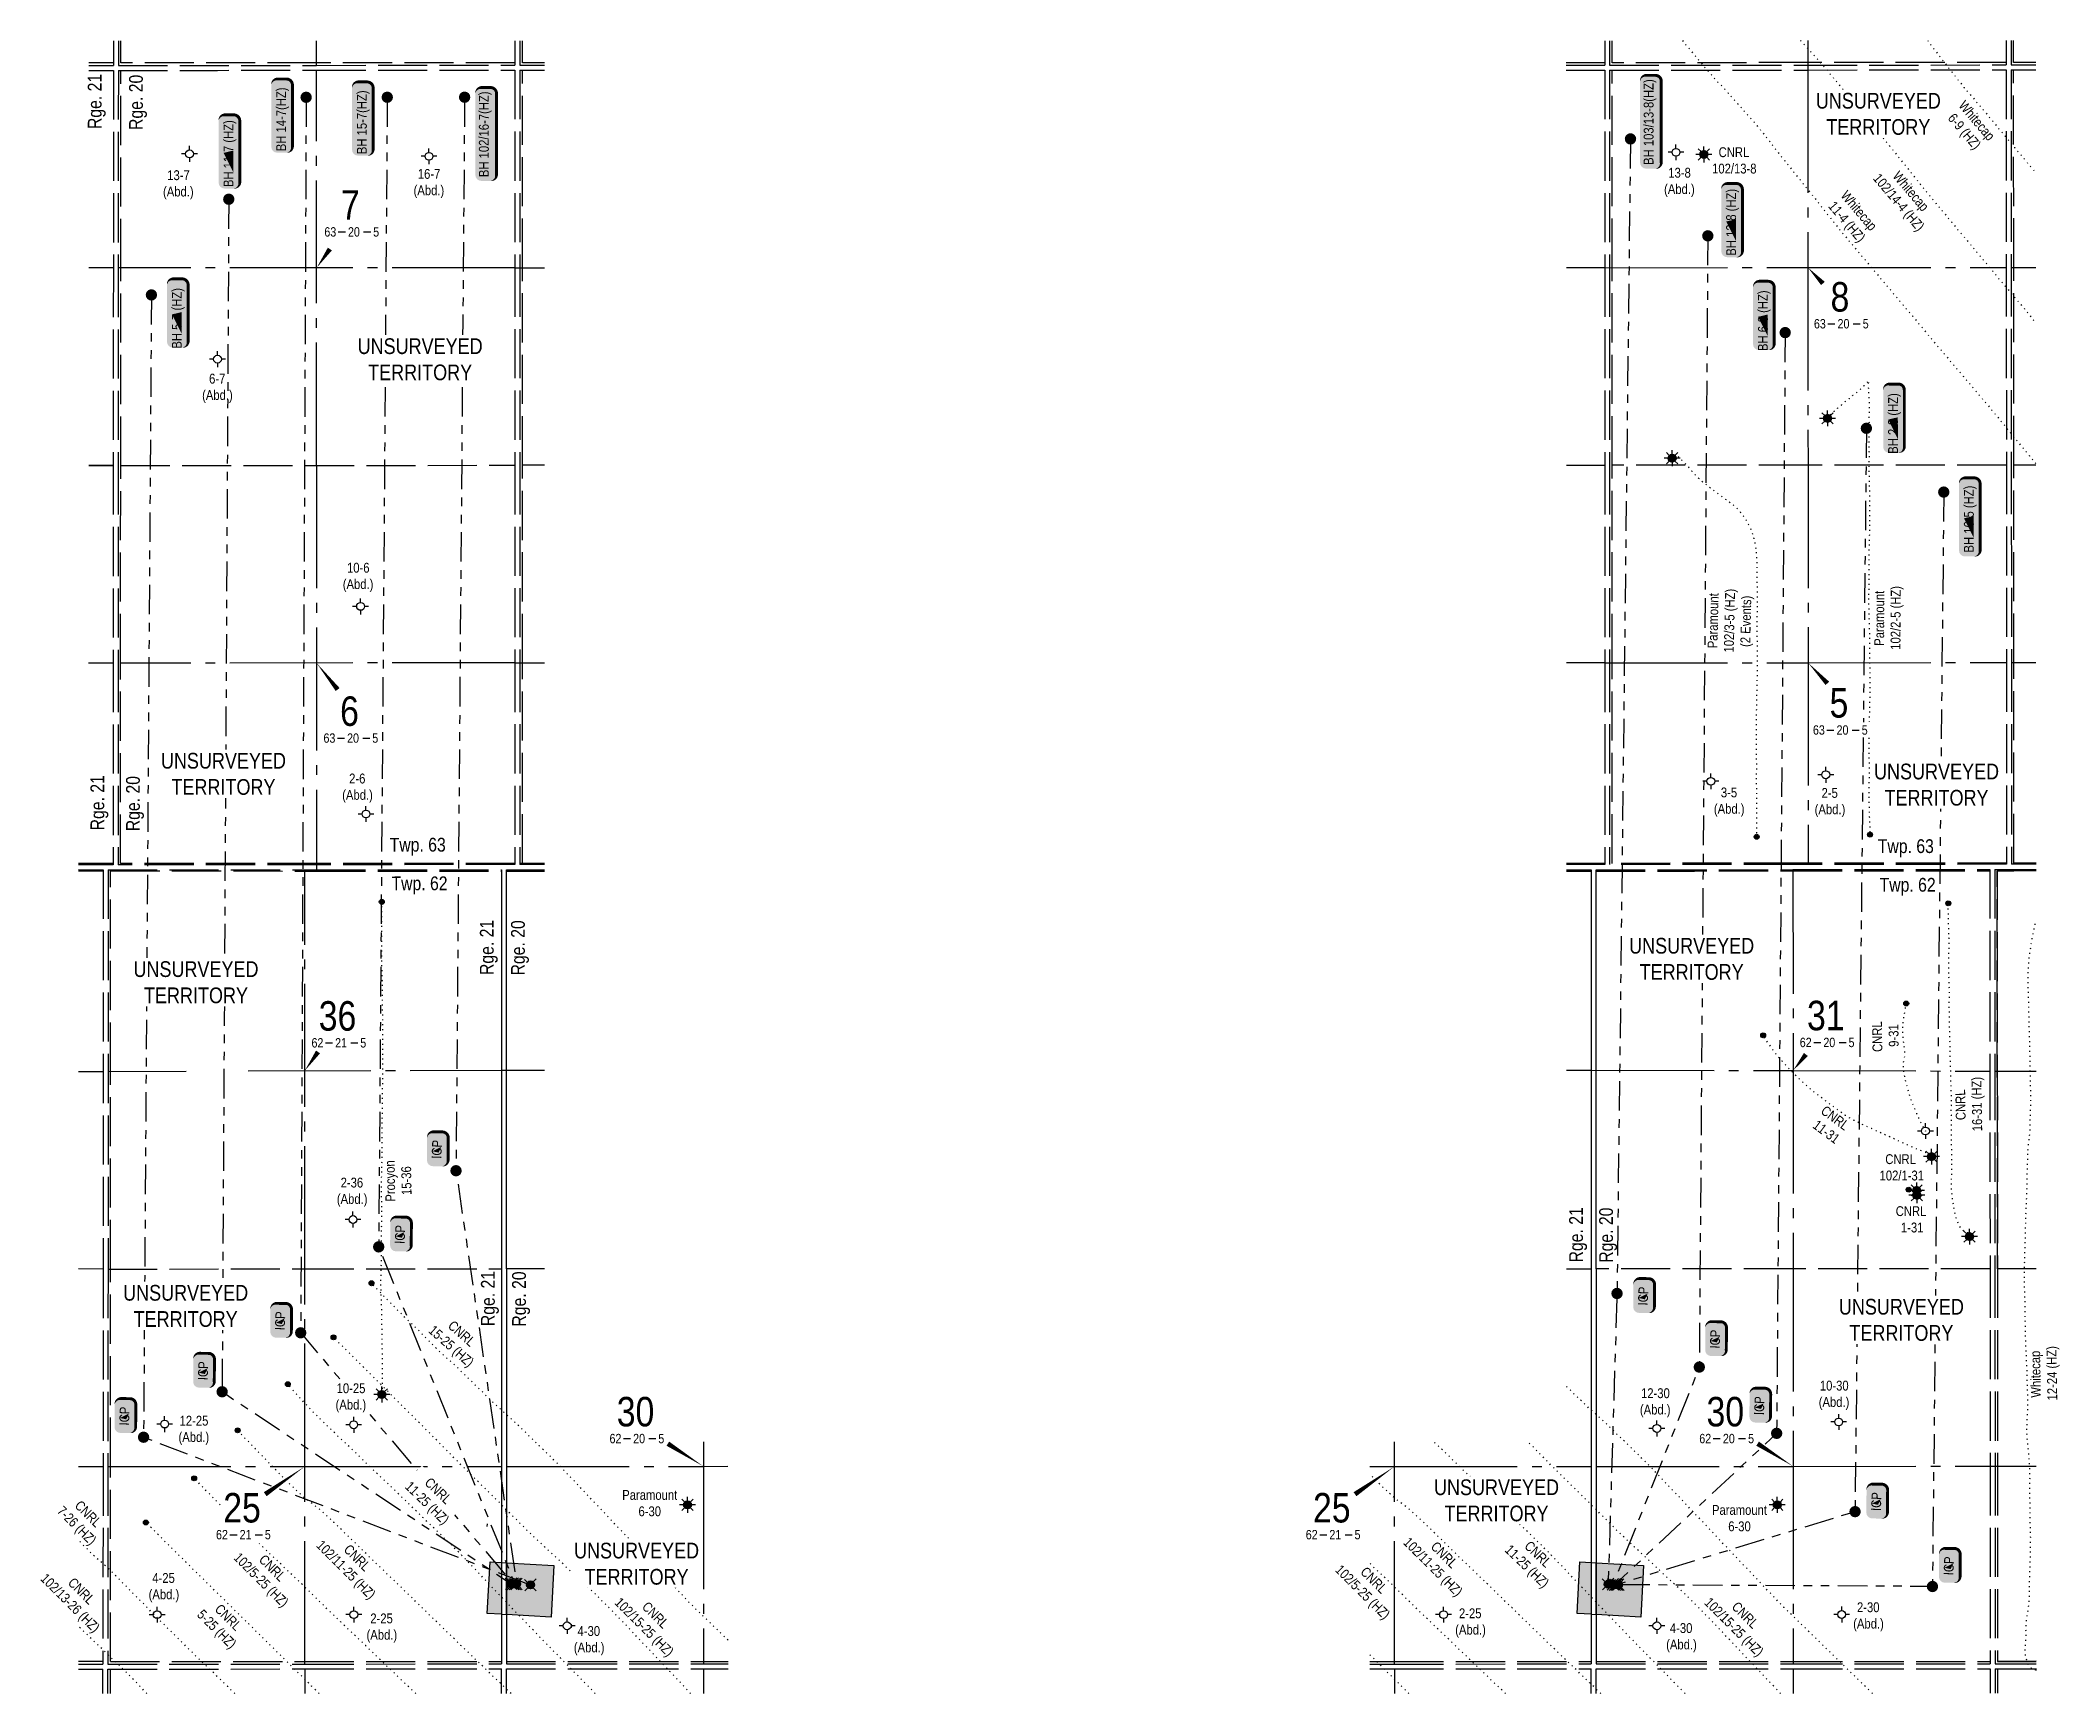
# Model space of a CAD drawing. Extents: x 492570 to 504268, y 6024618 to 6032974.
# Drawn here: x 502213 to 504268, y 6028718 to 6030401 of the extents above; entities that cross this region are included whole.
import ezdxf
from ezdxf.enums import TextEntityAlignment as Align

# ---------------------------------------------------------------- set-up
doc = ezdxf.new("R2010")
doc.units = 0
doc.header["$LTSCALE"] = 5
doc.header["$PDMODE"] = 34
doc.header["$PDSIZE"] = 0.03
for name, pattern in [('foc-DOT', [1, 0.2, -0.8]), ('foc-DRILLPATH', [14.75, 6, -1.75, 1.75, -1.75, 1.75, -1.75]), ('foc-QUARTERLINE', [33, 25, -3, 2, -3]), ('foc-TRAV', [1.875, 1.25, -0.625]), ('foc-UNSURVEYED', [12.5, 10, -2.5])]:
    doc.linetypes.add(name, pattern=pattern)
for name, color, linetype in [('10', 1, 'Continuous'), ('100040806320W500', 7, 'Continuous'), ('100052506221W500', 7, 'Continuous'), ('100112506221W500', 7, 'Continuous'), ('100153606221W500', 7, 'Continuous'), ('102052506221W500', 7, 'Continuous'), ('102112506221W500', 7, 'Continuous'), ('102152506221W500', 7, 'Continuous'), ('9', 3, 'Continuous'), ('AS-DRILL-T', 8, 'Continuous'), ('C-WS-S', 8, 'Continuous'), ('CG-NOTES', 7, 'Continuous'), ('D-TXT', 6, 'Continuous'), ('DETAIL-HZ-Existing', 8, 'foc-DOT'), ('DRILL-T', 8, 'Continuous'), ('F-WS-S', 8, 'Continuous'), ('L-MON', 1, 'Continuous'), ('L-QSEC', 8, 'foc-QUARTERLINE'), ('L-SEC', 7, 'Continuous'), ('L-SECLBL', 7, 'Continuous'), ('L-SECQ', 8, 'foc-QUARTERLINE'), ('L-UNS-T', 3, 'Continuous'), ('L-USEC', 7, 'foc-UNSURVEYED'), ('P-PDRILLPATH', 12, 'foc-DRILLPATH'), ('P-PROPOSED', 10, 'Continuous'), ('P-PROPOSED-H', 21, 'Continuous'), ('P-TRAV', 4, 'foc-TRAV'), ('T-CREEK', 160, 'Continuous')]:
    doc.layers.add(name, color=color, linetype=linetype)
doc.layers.add('C-WS-T', color=13, linetype='Continuous', lineweight=9)
doc.layers.add('F-WS-T', color=190, linetype='Continuous', lineweight=9)
doc.styles.add('80', font='ARIALN.TTF', dxfattribs={"height": 10})
doc.styles.add('80L', font='ARIALN.TTF', dxfattribs={"height": 10})
doc.styles.add('foc-LtypeFont', font='ARIALN.TTF', dxfattribs={"height": 7.35})
doc.styles.add('SIMPLEX', font='ARIALN.TTF')
doc.linetypes.add('foc-TOPO-flowdirection-NOLINE', pattern='A,0,[">",foc-LtypeFont,S=0.3,R=0,X=0,Y=-0.945],-20,[">",foc-LtypeFont,S=0.3,R=0,X=0,Y=-0.945],0', length=20)

msp = doc.modelspace()

# ---------------------------------------------------------------- texts
at = {"layer": 'C-WS-T', "char_height": 9.99463, "attachment_point": 1, "style": '80L'}
for s, width, insert in [('\\pi0.19996;CNRL\\P\\pi-6.437;102/13-8', 30.58153, (503920.702, 6030291.763)), ('\\pi12.284;CNRL\\P\\pi6.4483;102/1-31', 54.75, (504078.222, 6029267.082)), ('\\pi12.284;CNRL\\P\\pi17.592;1-31', 54.75, (504088.845, 6029214.188))]:
    msp.add_mtext_dynamic_manual_height_columns(s, width=width, gutter_width=49.973, heights=[0], dxfattribs=dict(at, insert=insert))
at = {"layer": 'D-TXT', "color": 3, "attachment_point": 1, "style": '80L'}
for s, width, gutter_width, insert, char_height, rotation in [('Rge. 21', 53.3415, 47.5, (502261.188, 6030310.325), 14, 90.007579), ('Rge. 20', 55.51884, 47.5, (502303.188, 6030309.398), 14, 90.007579), ('Rge. 21', 53.3415, 47.5, (502263.922, 6029596.689), 13.9925, 90.007579), ('Rge. 20', 55.51884, 47.5, (502300.125, 6029595.79), 13.9925, 90.007579), ('Twp. 63', 101.34098, 47.475, (502568.418, 6029589.031), 13.9925, 0.040593), ('Twp. 63', 101.34098, 47.475, (504082.897, 6029587.552), 13.9925, 0.040593), ('Twp. 62', 101.34098, 47.475, (502570.255, 6029549.703), 13.9925, 0.059968), ('Twp. 62', 101.34098, 47.475, (504084.734, 6029548.223), 13.9925, 0.059968), ('Rge. 21', 53.3415, 47.5, (502660.233, 6029449.482), 13.9925, 90.007579), ('Rge. 20', 55.51884, 47.5, (502691.932, 6029449.028), 13.9925, 90.007579), ('Rge. 21', 53.3415, 47.5, (503768.803, 6029156.993), 13.9925, 90.007579), ('Rge. 20', 55.51884, 47.5, (503799.348, 6029156.675), 13.9925, 90.007579), ('Rge. 21', 53.3415, 47.5, (502661.342, 6029092.147), 13.9925, 90.007579), ('Rge. 20', 55.51884, 47.5, (502693.041, 6029091.694), 13.9925, 90.007579)]:
    msp.add_mtext_dynamic_manual_height_columns(s, width=width, gutter_width=gutter_width, heights=[0], dxfattribs=dict(at, insert=insert, char_height=char_height, rotation=rotation))
at = {"layer": 'DRILL-T', "attachment_point": 1, "style": '80L'}
for s, width, insert, char_height, rotation in [('\\pi0.48971;Procyon\\P\\pi6.8949;15-36', 41.29883, (502564.172, 6029218.259), 9.99463, 91.087575), ('\\pi23.16;CNRL\\P\\pi11.539;15-25 (HZ)', 76.50094, (502616.12, 6029114.037), 9.99463, 318.573924), ('\\pi23.16;CNRL\\P\\pi14.372;7-26 (HZ)', 76.50094, (502237.789, 6028932.103), 9.99463, 315.091649), ('\\pi23.16;CNRL\\P\\pi0.39563;102/11-25 (HZ)', 76.50094, (503617.817, 6028890.314), 9.99463, 315.091649), ('\\pi23.16;CNRL\\P\\pi3.5795;102/5-25 (HZ)', 76.50094, (502425.176, 6028877.016), 9.99463, 315.091649), ('\\pi23.16;CNRL\\P\\pi0.39563;102/11-25 (HZ)', 76.50094, (502511.543, 6028887.392), 9.99463, 315.091649), ('\\pi23.16;CNRL\\P\\pi11.539;11-25 (HZ)', 76.50094, (503712.778, 6028890.652), 9.99463, 315.993758), ('\\pi24.698;CNRL\\P\\pi1.9215;102/13-26 (HZ)', 79.59341, (502229.78, 6028854.622), 10, 315.091649), ('\\pi23.16;CNRL\\P\\pi3.5795;102/5-25 (HZ)', 76.50094, (503546.224, 6028864.616), 9.99463, 315.091649), ('\\pi23.16;CNRL\\P\\pi0.39563;102/15-25 (HZ)', 76.50094, (502815.098, 6028829.115), 9.99463, 315.019144), ('\\pi23.16;CNRL\\P\\pi0.39563;102/15-25 (HZ)', 76.50094, (503924.153, 6028829.115), 9.99463, 315.019144), ('\\pi23.16;CNRL\\P\\pi14.338;5-25 (HZ)', 76.50094, (502380.309, 6028826.663), 9.99463, 315.091649)]:
    msp.add_mtext_dynamic_manual_height_columns(s, width=width, gutter_width=49.973, heights=[0], dxfattribs=dict(at, insert=insert, char_height=char_height, rotation=rotation))
at = {"layer": 'F-WS-S', "char_height": 9.99463, "attachment_point": 1, "style": '80L'}
for s, width, insert, rotation in [('\\pi11.783;Whitecap\\P\\pi0.66356;102/14-4 (HZ)', 70.66915, (504097.289, 6030277.499), 310.40166), ('\\pi11.783;Whitecap\\P\\pi11.807;11-4 (HZ)', 70.66915, (504044.453, 6030257.685), 310.40166), ('\\pi4.6212;Paramount\\P\\pi0.66356;102/3-5 (HZ)\\P\\pi6.7517;(2 Events)', 64.30149, (503909.49, 6029777.476), 88.67362), ('\\pi4.6212;Paramount\\P\\pi0.66356;102/2-5 (HZ)', 64.30149, (504079.241, 6029779.856), 89.774723), ('\\pi0.32268;CNRL\\P\\pi5.245;9-31', 30.82697, (504077.602, 6029370.765), 91.015696), ('\\pi12.284;CNRL\\P\\pi0.66356;16-31 (HZ)', 54.75, (504162.526, 6029289.412), 91.015696), ('\\pi12.284;CNRL\\P\\pi14.408;11-31', 54.75, (504020.038, 6029324.587), 323.543419), ('\\pi3.8235;Whitecap\\P\\pi0.66356;12-24 (HZ)', 54.75, (504238.901, 6029015.481), 91.015696)]:
    msp.add_mtext_dynamic_manual_height_columns(s, width=width, gutter_width=49.973, heights=[0], dxfattribs=dict(at, insert=insert, rotation=rotation))
at = {"layer": 'F-WS-T', "attachment_point": 1, "style": '80L'}
for s, width, insert, char_height in [('\\pi4.72;13-7\\P\\pi0.39426;(Abd.)', 30.58153, (502337.333, 6030268.363), 9.99463), ('\\pi4.72;16-7\\P\\pi0.39426;(Abd.)', 30.58153, (502592.343, 6030269.674), 9.99463), ('\\pi4.7064;13-8\\P\\pi0.39426;(Abd.)', 30.58153, (503864.982, 6030270.866), 9.99463), ('\\pi7.4948;6-7\\P\\pi0.39426;(Abd.)', 30.58153, (502377.143, 6030061.308), 9.99463), ('\\pi4.72;10-6\\P\\pi0.39426;(Abd.)', 30.58153, (502520.275, 6029868.902), 9.99463), ('\\pi7.4505;2-6\\P\\pi0.39426;(Abd.)', 30.58153, (502519.69, 6029654.417), 9.99463), ('\\pi7.4846;3-5\\P\\pi0.39426;(Abd.)', 30.58153, (503915.677, 6029640.235), 9.99463), ('\\pi7.4164;2-5\\P\\pi0.39426;(Abd.)', 30.58153, (504018.24, 6029639.758), 9.99463), ('\\pi4.2667;2-36\\P\\pi0.39426;(Abd.)', 30.58153, (502514.237, 6029243.26), 9.99463), ('\\pi1.5464;12-30\\P\\pi0.39426;(Abd.)', 30.58153, (503840.388, 6029028.915), 9.99463), ('\\pi1.5464;10-30\\P\\pi0.39426;(Abd.)', 30.58153, (504022.374, 6029036.639), 9.99463), ('\\pi1.5021;12-25\\P\\pi0.39426;(Abd.)', 30.58153, (502353.115, 6029000.973), 9.99463), ('\\pi-20.525;Paramount\\P\\pi-3.9647;6-30', 14.00974, (502825.59, 6028925.396), 9.99463), ('\\pi-20.525;Paramount\\P\\pi-3.9647;6-30', 14.00974, (503934.644, 6028910.099), 9.99463), ('\\pi4.1371;4-25\\P\\pi0.39426;(Abd.)', 30.58153, (502322.695, 6028840.917), 9.99463), ('\\pi4.2325;2-25\\P\\pi0.39415;(Abd.)', 30.58153, (502544.466, 6028799.747), 9.99471), ('\\pi4.2325;2-25\\P\\pi0.39415;(Abd.)', 30.58153, (503652.421, 6028804.951), 9.99471), ('\\pi-6.0165;2-30\\P\\pi-9.8991;(Abd.)', 9.99471, (504067.721, 6028811.126), 9.99463)]:
    msp.add_mtext_dynamic_manual_height_columns(s, width=width, gutter_width=49.973, heights=[0], dxfattribs=dict(at, insert=insert, char_height=char_height))

# ---------------------------------------------------------------- blocks, each defined once
blk = doc.blocks.new('L-SECLBL')
at = {"layer": '9', "color": 7}
for p, q in [((-5.1, -27.8), (-12.3, -27.8)), ((20.7, -27.8), (13.5, -27.8))]:
    blk.add_line(p, q, dxfattribs=at)
at = {"layer": '10', "color": 2, "style": 'SIMPLEX'}
blk.add_attdef('SEC', text='', height=30, dxfattribs=at).set_placement((0, 0), align=Align.MIDDLE)
at = {"layer": '10', "color": 5, "style": '80L'}
blk.add_attdef('TWP', text='', height=9.5, dxfattribs=at).set_placement((-14.4, -27.4), align=Align.MIDDLE_RIGHT)
blk.add_attdef('RGE', text='', height=9.5, dxfattribs=at).set_placement((3.6, -27.4), align=Align.MIDDLE_CENTER)
blk.add_attdef('MER', text='', height=9.5, dxfattribs=at).set_placement((23.2, -27.4), align=Align.MIDDLE_LEFT)
blk = doc.blocks.new('GABD')
for p, q in [((-0.81, 0), (-1.62, 0)), ((0, 0.81), (0, 1.62)), ((1.62, 0), (0.81, 0)), ((0, -0.81), (0, -1.62))]:
    blk.add_line(p, q)
blk.add_circle((0, 0), 0.8)
blk = doc.blocks.new('GAS')
h = blk.add_hatch(color=255)
h.dxf.hatch_style = 1
edge = h.paths.add_edge_path()
edge.add_arc((0, 0), 0.9, 0, 360)
for p, q in [((-0.81, 0), (-1.62, 0)), ((-0.57, 0.57), (-1.14, 1.14)), ((0, 0.81), (0, 1.62)), ((0.57, 0.57), (1.14, 1.14)), ((1.62, 0), (0.81, 0)), ((-0.57, -0.57), (-1.14, -1.14)), ((0, -0.81), (0, -1.62)), ((1.14, -1.14), (0.57, -0.57))]:
    blk.add_line(p, q)
blk.add_circle((0, 0), 0.8)
blk = doc.blocks.new('*U81')
h = blk.add_hatch(color=254)
edge = h.paths.add_edge_path()
edge.add_line((-29, -11.5), (29, -11.5))
edge.add_arc((29, -5.5), 6, 270, 360)
edge.add_line((35, -5.5), (35, 4))
edge.add_arc((29, 4), 6, 0, 90)
edge.add_line((29, 10), (-29, 10))
edge.add_arc((-29, 4), 6, 90, 180)
edge.add_line((-35, 4), (-35, -5.5))
edge.add_arc((-29, -5.5), 6, 180, 270)
at = {"color": 1, "flags": 128}
blk.add_lwpolyline([(-29, -11.5, 3, 3, 0), (29, -11.5, 3, 3, 0.414214), (35, -5.5, 3, 3, 0), (35, 4, 3, 0, 0.414214), (29, 10, 0, 0, 0), (-29, 10, 0, 0, 0.414214), (-35, 4, 0, 0, 0), (-35, -5.5, 0, 3, 0.414214)], format="xyseb", close=True, dxfattribs=at)
blk.add_lwpolyline([(-21, -5, 0, 10, 0), (0, 0, 5, 5, 0)], format="xyseb", dxfattribs=at)
at = {"color": 1, "style": '80'}
blk.add_attdef('ENTER_TEXT_001', (-36, -5), '', height=10, dxfattribs=at)
blk = doc.blocks.new('*U83')
h = blk.add_hatch(color=254)
edge = h.paths.add_edge_path()
edge.add_line((-31.5, -11.5), (31.5, -11.5))
edge.add_arc((31.5, -5.5), 6, 270, 360)
edge.add_line((37.5, -5.5), (37.5, 4))
edge.add_arc((31.5, 4), 6, 0, 90)
edge.add_line((31.5, 10), (-31.5, 10))
edge.add_arc((-31.5, 4), 6, 90, 180)
edge.add_line((-37.5, 4), (-37.5, -5.5))
edge.add_arc((-31.5, -5.5), 6, 180, 270)
at = {"color": 1, "flags": 128}
blk.add_lwpolyline([(-31.5, -11.5, 3, 3, 0), (31.5, -11.5, 3, 3, 0.414214), (37.5, -5.5, 3, 3, 0), (37.5, 4, 3, 0, 0.414214), (31.5, 10, 0, 0, 0), (-31.5, 10, 0, 0, 0.414214), (-37.5, 4, 0, 0, 0), (-37.5, -5.5, 0, 3, 0.414214)], format="xyseb", close=True, dxfattribs=at)
blk.add_lwpolyline([(-21, -5, 0, 10, 0), (0, 0, 5, 5, 0)], format="xyseb", dxfattribs=at)
at = {"color": 1, "style": '80'}
blk.add_attdef('ENTER_TEXT_001', (-36, -5), '', height=10, dxfattribs=at)
blk = doc.blocks.new('plbh')
at = {"layer": 'L-MON'}
h = blk.add_hatch(color=255, dxfattribs=at)
h.dxf.hatch_style = 1
edge = h.paths.add_edge_path()
edge.add_arc((0, 0), 1.16, 0, 360)
h = blk.add_hatch(color=256, dxfattribs=at)
h.dxf.hatch_style = 1
h.paths.add_polyline_path([(-0.96, 0, 1), (0.96, 0, 1)])
h.paths.add_polyline_path([(0.91, 0, -1), (-0.91, 0, -1)], flags=16)
h.paths.add_polyline_path([(0.45, 0, -1), (-0.45, 0, -1)], flags=0)
h = blk.add_hatch(color=256, dxfattribs=at)
h.dxf.hatch_style = 1
h.paths.add_polyline_path([(-0.45, 0, 1), (0.45, 0, 1)])
h.paths.add_polyline_path([(0.4, 0, -1), (-0.4, 0, -1)], flags=16)
at = {"layer": 'L-MON', "color": 240}
for radius in [0.96, 0.91, 0.45, 0.4]:
    blk.add_circle((0, 0), radius, dxfattribs=at)
blk = doc.blocks.new('BH-Existing')
at = {"layer": 'AS-DRILL-T'}
h = blk.add_hatch(color=256, dxfattribs=at)
h.dxf.hatch_style = 1
edge = h.paths.add_edge_path()
edge.add_arc((0, 0), 0.5, 0, 360)
blk.add_circle((0, 0), 0.5, dxfattribs=at)
blk = doc.blocks.new('*U91')
h = blk.add_hatch(color=254)
edge = h.paths.add_edge_path()
edge.add_line((-11.5, -11.5), (11.5, -11.5))
edge.add_arc((11.5, -5.5), 6, 270, 360)
edge.add_line((17.5, -5.5), (17.5, 4))
edge.add_arc((11.5, 4), 6, 0, 90)
edge.add_line((11.5, 10), (-11.5, 10))
edge.add_arc((-11.5, 4), 6, 90, 180)
edge.add_line((-17.5, 4), (-17.5, -5.5))
edge.add_arc((-11.5, -5.5), 6, 180, 270)
at = {"color": 1, "flags": 128}
blk.add_lwpolyline([(-11.5, -11.5, 3, 3, 0), (11.5, -11.5, 3, 3, 0.414214), (17.5, -5.5, 3, 3, 0), (17.5, 4, 3, 0, 0.414214), (11.5, 10, 0, 0, 0), (-11.5, 10, 0, 0, 0.414214), (-17.5, 4, 0, 0, 0), (-17.5, -5.5, 0, 3, 0.414214)], format="xyseb", close=True, dxfattribs=at)
blk.add_lwpolyline([(-3.6, -1.8, 0, 10, 0), (0, 0, 5, 5, 0)], format="xyseb", dxfattribs=at)
at = {"color": 1, "style": '80'}
blk.add_attdef('ENTER_TEXT_001', (-36, -5), '', height=10, dxfattribs=at)
blk = doc.blocks.new('*U82')
h = blk.add_hatch(color=254)
edge = h.paths.add_edge_path()
edge.add_line((-34, -11.5), (34, -11.5))
edge.add_arc((34, -5.5), 6, 270, 360)
edge.add_line((40, -5.5), (40, 4))
edge.add_arc((34, 4), 6, 0, 90)
edge.add_line((34, 10), (-34, 10))
edge.add_arc((-34, 4), 6, 90, 180)
edge.add_line((-40, 4), (-40, -5.5))
edge.add_arc((-34, -5.5), 6, 180, 270)
at = {"color": 1, "flags": 128}
blk.add_lwpolyline([(-34, -11.5, 3, 3, 0), (34, -11.5, 3, 3, 0.414214), (40, -5.5, 3, 3, 0), (40, 4, 3, 0, 0.414214), (34, 10, 0, 0, 0), (-34, 10, 0, 0, 0.414214), (-40, 4, 0, 0, 0), (-40, -5.5, 0, 3, 0.414214)], format="xyseb", close=True, dxfattribs=at)
blk.add_lwpolyline([(-21, -5, 0, 10, 0), (0, 0, 5, 5, 0)], format="xyseb", dxfattribs=at)
at = {"color": 1, "style": '80'}
blk.add_attdef('ENTER_TEXT_001', (-36, -5), '', height=10, dxfattribs=at)
blk = doc.blocks.new('*U94')
h = blk.add_hatch(color=254)
edge = h.paths.add_edge_path()
edge.add_line((-41.5, -11.5), (41.5, -11.5))
edge.add_arc((41.5, -5.5), 6, 270, 360)
edge.add_line((47.5, -5.5), (47.5, 4))
edge.add_arc((41.5, 4), 6, 0, 90)
edge.add_line((41.5, 10), (-41.5, 10))
edge.add_arc((-41.5, 4), 6, 90, 180)
edge.add_line((-47.5, 4), (-47.5, -5.5))
edge.add_arc((-41.5, -5.5), 6, 180, 270)
at = {"color": 1, "flags": 128}
blk.add_lwpolyline([(-41.5, -11.5, 3, 3, 0), (41.5, -11.5, 3, 3, 0.414214), (47.5, -5.5, 3, 3, 0), (47.5, 4, 3, 0, 0.414214), (41.5, 10, 0, 0, 0), (-41.5, 10, 0, 0, 0.414214), (-47.5, 4, 0, 0, 0), (-47.5, -5.5, 0, 3, 0.414214)], format="xyseb", close=True, dxfattribs=at)
blk.add_lwpolyline([(-33.4, -2.8, 0, 10, 0), (0, 0, 5, 5, 0)], format="xyseb", dxfattribs=at)
at = {"color": 1, "style": '80'}
blk.add_attdef('ENTER_TEXT_001', (-36, -5), '', height=10, dxfattribs=at)
blk = doc.blocks.new('*U97')
h = blk.add_hatch(color=254)
edge = h.paths.add_edge_path()
edge.add_line((-31.5, -11.5), (31.5, -11.5))
edge.add_arc((31.5, -5.5), 6, 270, 360)
edge.add_line((37.5, -5.5), (37.5, 4))
edge.add_arc((31.5, 4), 6, 0, 90)
edge.add_line((31.5, 10), (-31.5, 10))
edge.add_arc((-31.5, 4), 6, 90, 180)
edge.add_line((-37.5, 4), (-37.5, -5.5))
edge.add_arc((-31.5, -5.5), 6, 180, 270)
at = {"color": 1, "flags": 128}
blk.add_lwpolyline([(-31.5, -11.5, 3, 3, 0), (31.5, -11.5, 3, 3, 0.414214), (37.5, -5.5, 3, 3, 0), (37.5, 4, 3, 0, 0.414214), (31.5, 10, 0, 0, 0), (-31.5, 10, 0, 0, 0.414214), (-37.5, 4, 0, 0, 0), (-37.5, -5.5, 0, 3, 0.414214)], format="xyseb", close=True, dxfattribs=at)
blk.add_lwpolyline([(-33.4, -2.8, 0, 10, 0), (0, 0, 5, 5, 0)], format="xyseb", dxfattribs=at)
at = {"color": 1, "style": '80'}
blk.add_attdef('ENTER_TEXT_001', (-36, -5), '', height=10, dxfattribs=at)
blk = doc.blocks.new('*U98')
h = blk.add_hatch(color=254)
edge = h.paths.add_edge_path()
edge.add_line((-31.5, -11.5), (31.5, -11.5))
edge.add_arc((31.5, -5.5), 6, 270, 360)
edge.add_line((37.5, -5.5), (37.5, 4))
edge.add_arc((31.5, 4), 6, 0, 90)
edge.add_line((31.5, 10), (-31.5, 10))
edge.add_arc((-31.5, 4), 6, 90, 180)
edge.add_line((-37.5, 4), (-37.5, -5.5))
edge.add_arc((-31.5, -5.5), 6, 180, 270)
at = {"color": 1, "flags": 128}
blk.add_lwpolyline([(-31.5, -11.5, 3, 3, 0), (31.5, -11.5, 3, 3, 0.414214), (37.5, -5.5, 3, 3, 0), (37.5, 4, 3, 0, 0.414214), (31.5, 10, 0, 0, 0), (-31.5, 10, 0, 0, 0.414214), (-37.5, 4, 0, 0, 0), (-37.5, -5.5, 0, 3, 0.414214)], format="xyseb", close=True, dxfattribs=at)
blk.add_lwpolyline([(-33.4, -2.8, 0, 10, 0), (0, 0, 5, 5, 0)], format="xyseb", dxfattribs=at)
at = {"color": 1, "style": '80'}
blk.add_attdef('ENTER_TEXT_001', (-36, -5), '', height=10, dxfattribs=at)
blk = doc.blocks.new('WC')
at = {"layer": 'L-MON'}
h = blk.add_hatch(color=255, dxfattribs=at)
h.dxf.hatch_style = 1
edge = h.paths.add_edge_path()
edge.add_arc((0, 0), 0.9, 0, 360)
at = {"layer": 'L-MON', "color": 240, "flags": 128}
for points in [[(-0.62, 0.5), (-1.23, 1.12)], [(0.52, 0.61), (1.13, 1.21)], [(-1.18, -1.18), (-0.56, -0.57)], [(1.16, -1.18), (0.56, -0.57)]]:
    blk.add_lwpolyline(points, dxfattribs=at)
at = {"layer": 'L-MON', "color": 240}
for radius in [0.8, 0.373]:
    blk.add_circle((0, 0), radius, dxfattribs=at)

# ---------------------------------------------------------------- hatches: boundary and pattern name
at = {"layer": 'P-PROPOSED-H'}
h = msp.add_hatch(color=256, dxfattribs=at)
h.dxf.hatch_style = 1
h.paths.add_polyline_path([(502682.243, 6028851.544), (502682.253, 6028798.989), (502667.726, 6028799.802), (502670.658, 6028852.192)])
h = msp.add_hatch(color=256, dxfattribs=at)
h.dxf.hatch_style = 1
h.paths.add_polyline_path([(502687.269, 6028851.262), (502735.522, 6028848.562), (502732.59, 6028796.172), (502687.279, 6028798.708)])
h = msp.add_hatch(color=256, dxfattribs=at)
h.dxf.hatch_style = 1
h.paths.add_polyline_path([(503791.297, 6028851.544), (503791.307, 6028798.989), (503776.781, 6028799.802), (503779.713, 6028852.192)])
h = msp.add_hatch(color=256, dxfattribs=at)
h.dxf.hatch_style = 1
h.paths.add_polyline_path([(503796.324, 6028851.262), (503844.576, 6028848.562), (503841.644, 6028796.172), (503796.334, 6028798.708)])

# ---------------------------------------------------------------- linework, layer by layer
at = {"layer": '100040806320W500'}
msp.add_point((503875.191, 6029976.477), dxfattribs=at)
at = {"layer": '100052506221W500'}
msp.add_point((502320.321, 6028892.33), dxfattribs=at)
at = {"layer": '100112506221W500'}
msp.add_point((502464.797, 6029033.075), dxfattribs=at)
at = {"layer": '100153606221W500'}
msp.add_point((502560.366, 6029523.868), dxfattribs=at)
at = {"layer": '102052506221W500'}
msp.add_point((502369.441, 6028937.267), dxfattribs=at)
at = {"layer": '102112506221W500'}
msp.add_point((502413.688, 6028986.131), dxfattribs=at)
at = {"layer": '102152506221W500'}
msp.add_point((502511.228, 6029080.801), dxfattribs=at)
at = {"layer": 'DETAIL-HZ-Existing', "flags": 128}
for points in [[(503884.11, 6030400.266), (503888.068, 6030395.561), (503892.68, 6030390.028), (503897.27, 6030384.54), (503901.893, 6030379.02), (503906.51, 6030373.483), (503911.218, 6030368.01), (503916.053, 6030362.683), (503920.95, 6030357.39), (503925.89, 6030352.14), (503930.745, 6030346.88), (503935.477, 6030341.498), (503940.21, 6030336.095), (503944.98, 6030330.713), (503949.777, 6030325.35), (503954.525, 6030320.07), (503959.169, 6030314.647), (503963.639, 6030309.09), (503968.107, 6030303.457), (503972.547, 6030297.84), (503976.959, 6030292.197), (503981.382, 6030286.562), (503985.844, 6030280.965), (503990.364, 6030275.337), (503994.831, 6030269.717), (503999.311, 6030264.087), (504003.806, 6030258.469), (504008.276, 6030252.897), (504012.824, 6030247.307), (504017.333, 6030241.687), (504021.778, 6030236.054), (504026.263, 6030230.404), (504030.718, 6030224.802), (504035.186, 6030219.137), (504039.621, 6030213.534), (504044.128, 6030207.914), (504048.723, 6030202.359), (504053.32, 6030196.934), (504057.96, 6030191.436), (504062.563, 6030185.969), (504067.21, 6030180.474), (504071.828, 6030174.966), (504076.417, 6030169.401), (504081.027, 6030163.929), (504085.682, 6030158.461), (504090.335, 6030152.969), (504095.01, 6030147.496), (504099.645, 6030141.991), (504104.292, 6030136.471), (504108.807, 6030131.096), (504113.437, 6030125.576), (504118.084, 6030120.083), (504122.694, 6030114.611), (504127.287, 6030109.101), (504131.869, 6030103.558), (504136.469, 6030097.981), (504141.076, 6030092.501), (504145.764, 6030087.033), (504150.449, 6030081.548), (504155.119, 6030076.066), (504159.731, 6030070.611), (504164.364, 6030065.168), (504168.993, 6030059.755), (504173.683, 6030054.258), (504178.331, 6030048.83), (504182.946, 6030043.288), (504187.538, 6030037.743), (504192.196, 6030032.328), (504196.87, 6030026.853), (504201.455, 6030021.308), (504206.01, 6030015.735), (504210.608, 6030010.19), (504215.185, 6030004.608), (504219.69, 6029999.02), (504224.217, 6029993.478), (504228.797, 6029987.93), (504233.362, 6029982.425), (504237.97, 6029976.91), (504242.595, 6029971.375), (504243.742, 6029969.991)], [(504004.244, 6030400.328), (504006.758, 6030397.591), (504011.6, 6030392.271), (504016.407, 6030386.936), (504021.207, 6030381.606), (504026.007, 6030376.253), (504030.685, 6030370.79), (504035.267, 6030365.24), (504039.857, 6030359.763), (504044.472, 6030354.245), (504049.069, 6030348.698), (504053.662, 6030343.15), (504058.217, 6030337.58), (504062.807, 6030332.02), (504067.414, 6030326.473), (504071.979, 6030320.96), (504076.554, 6030315.445), (504081.109, 6030309.9), (504085.661, 6030304.33), (504090.229, 6030298.772), (504094.701, 6030293.265), (504099.181, 6030287.707), (504103.674, 6030282.17), (504108.191, 6030276.587), (504112.671, 6030271.002), (504117.158, 6030265.425), (504121.636, 6030259.837), (504126.116, 6030254.26), (504130.683, 6030248.675), (504135.228, 6030243.115), (504139.788, 6030237.55), (504144.365, 6030231.999), (504148.913, 6030226.492), (504153.49, 6030220.924), (504158.1, 6030215.387), (504162.725, 6030209.899), (504167.39, 6030204.397), (504172.025, 6030198.942), (504176.68, 6030193.429), (504181.27, 6030187.954), (504185.895, 6030182.429), (504190.522, 6030176.899), (504195.06, 6030171.427), (504199.659, 6030165.894), (504204.207, 6030160.384), (504208.814, 6030154.851), (504213.467, 6030149.374), (504218.149, 6030143.891), (504222.767, 6030138.424), (504227.389, 6030132.929), (504232.041, 6030127.436), (504236.629, 6030121.889), (504241.101, 6030116.251), (504243.685, 6030113.027)], [(504133.649, 6030400.395), (504135.213, 6030398.328), (504139.603, 6030392.503), (504144.013, 6030386.768), (504148.485, 6030380.996), (504152.935, 6030375.31), (504157.445, 6030369.513), (504161.547, 6030364.228), (504166.07, 6030358.47), (504170.599, 6030352.712), (504175.279, 6030347.175), (504180.107, 6030341.722), (504189.556, 6030330.62), (504194.196, 6030325.037), (504198.856, 6030319.442), (504208.118, 6030308.264), (504212.808, 6030302.617), (504222.158, 6030291.461), (504226.513, 6030286.279), (504231.147, 6030280.726), (504235.797, 6030275.131), (504242.39, 6030267.348), (504243.625, 6030265.908)], [(504031.787, 6030015.914), (504031.787, 6030015.914), (504031.787, 6030015.946), (504031.787, 6030015.984), (504031.787, 6030015.984), (504031.787, 6030016.009), (504031.787, 6030016.064), (504031.787, 6030016.094), (504031.787, 6030016.094), (504031.787, 6030016.094), (504031.787, 6030016.166), (504031.786, 6030016.271), (504031.786, 6030016.389), (504031.786, 6030016.451), (504031.786, 6030016.519), (504031.786, 6030016.591), (504031.786, 6030016.626), (504031.786, 6030016.681), (504031.786, 6030016.821), (504031.786, 6030016.954), (504031.786, 6030017.026), (504031.786, 6030017.139), (504031.744, 6030017.159), (504031.694, 6030017.151), (504031.666, 6030017.174), (504031.686, 6030017.239), (504031.736, 6030017.351), (504031.826, 6030017.491), (504031.964, 6030017.656), (504032.151, 6030017.854), (504032.389, 6030018.076), (504032.679, 6030018.314), (504033.024, 6030018.566), (504033.418, 6030018.831), (504033.871, 6030019.124), (504034.358, 6030019.452), (504034.883, 6030019.839), (504035.403, 6030020.247), (504035.908, 6030020.662), (504036.398, 6030021.082), (504036.878, 6030021.512), (504037.363, 6030021.962), (504037.83, 6030022.402), (504038.293, 6030022.842), (504038.745, 6030023.275), (504039.205, 6030023.703), (504039.667, 6030024.12), (504040.127, 6030024.538), (504040.585, 6030024.945), (504041.055, 6030025.35), (504041.547, 6030025.758), (504042.042, 6030026.158), (504042.539, 6030026.558), (504043.024, 6030026.951), (504043.517, 6030027.358), (504043.999, 6030027.764), (504044.474, 6030028.179), (504044.927, 6030028.589), (504045.359, 6030029.001), (504045.774, 6030029.411), (504046.179, 6030029.826), (504046.584, 6030030.222), (504046.984, 6030030.594), (504047.391, 6030030.957), (504047.796, 6030031.309), (504048.183, 6030031.659), (504048.566, 6030031.989), (504048.966, 6030032.309), (504049.388, 6030032.632), (504049.833, 6030032.965), (504050.271, 6030033.305), (504050.718, 6030033.65), (504051.173, 6030033.995), (504051.643, 6030034.345), (504052.118, 6030034.695), (504052.575, 6030035.043), (504053.033, 6030035.395), (504053.49, 6030035.753), (504053.863, 6030036.053), (504053.94, 6030036.115), (504054.41, 6030036.483), (504054.895, 6030036.846), (504055.355, 6030037.208), (504055.797, 6030037.586), (504056.25, 6030038.008), (504056.712, 6030038.464), (504057.147, 6030038.914), (504057.582, 6030039.346), (504057.857, 6030039.586), (504058.049, 6030039.744), (504058.529, 6030040.111), (504058.987, 6030040.467), (504059.449, 6030040.829), (504059.914, 6030041.192), (504060.432, 6030041.582), (504060.849, 6030041.884), (504061.329, 6030042.217), (504061.816, 6030042.545), (504062.279, 6030042.89), (504062.711, 6030043.247), (504063.131, 6030043.61), (504063.581, 6030043.995), (504064.031, 6030044.385), (504064.441, 6030044.77), (504064.826, 6030045.163), (504065.206, 6030045.585), (504065.601, 6030046.018), (504066.031, 6030046.44), (504066.458, 6030046.843), (504066.853, 6030047.228), (504067.248, 6030047.613), (504067.665, 6030048.011), (504068.113, 6030048.426), (504068.59, 6030048.853), (504069.055, 6030049.274), (504069.48, 6030049.684), (504069.887, 6030050.094), (504070.275, 6030050.509), (504070.63, 6030050.911), (504070.967, 6030051.281), (504071.282, 6030051.611), (504071.572, 6030051.942), (504071.819, 6030052.252), (504072.049, 6030052.539), (504072.267, 6030052.797), (504072.459, 6030053.039), (504072.622, 6030053.267), (504072.759, 6030053.482), (504072.869, 6030053.682), (504072.954, 6030053.872), (504073.024, 6030054.052), (504073.034, 6030054.084), (504073.074, 6030054.204), (504073.107, 6030054.324), (504073.124, 6030054.402), (504073.132, 6030054.439), (504073.147, 6030054.539), (504073.157, 6030054.612), (504073.154, 6030054.652), (504073.146, 6030054.684), (504073.136, 6030054.707), (504073.119, 6030054.692), (504073.106, 6030054.609), (504073.104, 6030054.452), (504073.112, 6030054.227), (504073.132, 6030053.934), (504073.172, 6030053.567), (504073.214, 6030053.154), (504073.247, 6030052.709), (504073.262, 6030052.194), (504073.237, 6030051.577), (504073.207, 6030050.867), (504073.195, 6030050.077), (504073.185, 6030049.217), (504073.185, 6030048.347), (504073.19, 6030048.169), (504073.213, 6030047.432), (504073.261, 6030046.414), (504073.321, 6030045.304), (504073.391, 6030044.144), (504073.476, 6030042.912), (504073.569, 6030041.614), (504073.667, 6030040.272), (504073.769, 6030038.857), (504073.772, 6030038.844), (504073.862, 6030037.389), (504073.93, 6030035.864), (504073.94, 6030035.587), (504073.988, 6030034.294), (504074.041, 6030032.684), (504074.081, 6030031.059), (504074.094, 6030029.359), (504074.079, 6030027.577), (504074.032, 6030025.737), (504074.017, 6030025.269), (504073.977, 6030023.817), (504073.943, 6030021.844), (504073.911, 6030019.844), (504073.878, 6030017.777), (504073.876, 6030015.722), (504073.902, 6030013.597), (504073.937, 6030011.447), (504073.94, 6030011.269), (504073.96, 6030009.294), (504073.953, 6030007.097), (504073.938, 6030004.899), (504073.931, 6030002.662), (504073.932, 6030000.419), (504073.922, 6029998.177), (504073.917, 6029997.577), (504073.908, 6029995.964), (504073.898, 6029993.762), (504073.891, 6029991.537), (504073.891, 6029989.284), (504073.897, 6029986.994), (504073.907, 6029984.699), (504073.925, 6029982.367), (504073.946, 6029980.024), (504073.949, 6029977.672), (504073.937, 6029975.332), (504073.904, 6029972.957), (504073.897, 6029972.464), (504073.872, 6029970.589), (504073.848, 6029968.182), (504073.843, 6029965.889), (504073.869, 6029962.819), (504073.909, 6029960.347), (504073.955, 6029957.999), (504074.013, 6029955.649), (504074.073, 6029953.302), (504074.126, 6029950.954), (504074.177, 6029948.604), (504074.222, 6029946.254), (504074.27, 6029943.882), (504074.323, 6029941.482), (504074.383, 6029939.057), (504074.439, 6029936.632), (504074.477, 6029934.209), (504074.49, 6029931.784), (504074.49, 6029929.384), (504074.486, 6029926.959), (504074.491, 6029924.534), (504074.504, 6029922.109), (504074.52, 6029919.684), (504074.55, 6029917.259), (504074.561, 6029914.834), (504074.553, 6029912.434), (504074.554, 6029910.009), (504074.532, 6029907.609), (504074.485, 6029905.184), (504074.435, 6029902.761), (504074.381, 6029900.336), (504074.311, 6029897.936), (504074.227, 6029895.539), (504074.152, 6029893.116), (504074.093, 6029890.691), (504074.031, 6029888.266), (504073.966, 6029885.869), (504073.899, 6029883.444), (504073.847, 6029881.044), (504073.815, 6029878.619), (504073.788, 6029876.196), (504073.763, 6029873.771), (504073.751, 6029871.346), (504073.744, 6029868.946), (504073.732, 6029866.521), (504073.723, 6029864.096), (504073.718, 6029861.671), (504073.709, 6029859.271), (504073.702, 6029856.846), (504073.714, 6029854.421), (504073.74, 6029851.996), (504073.75, 6029849.596), (504073.718, 6029847.174), (504073.669, 6029844.748), (504073.632, 6029842.348), (504073.6, 6029839.923), (504073.573, 6029837.498), (504073.558, 6029835.076), (504073.551, 6029832.651), (504073.549, 6029830.251), (504073.555, 6029827.826), (504073.57, 6029825.401), (504073.593, 6029822.976), (504073.618, 6029820.578), (504073.656, 6029818.153), (504073.742, 6029815.731), (504073.862, 6029813.333), (504073.983, 6029810.913), (504074.088, 6029808.491), (504074.156, 6029806.066), (504074.204, 6029803.668), (504074.257, 6029801.243), (504074.298, 6029798.818), (504074.32, 6029796.421), (504074.331, 6029793.996), (504074.339, 6029791.571), (504074.349, 6029789.171), (504074.365, 6029786.746), (504074.385, 6029784.321), (504074.393, 6029781.898), (504074.404, 6029779.498), (504074.427, 6029777.073), (504074.452, 6029774.673), (504074.475, 6029772.248), (504074.496, 6029769.823), (504074.513, 6029768.401), (504074.531, 6029767.398), (504074.581, 6029765.001), (504074.647, 6029762.601), (504074.7, 6029760.176), (504074.73, 6029757.751), (504074.753, 6029755.326), (504074.759, 6029752.901), (504074.779, 6029750.501), (504074.815, 6029748.078), (504074.84, 6029745.703), (504074.851, 6029743.281), (504074.841, 6029740.858), (504074.806, 6029738.458), (504074.764, 6029736.033), (504074.717, 6029733.611), (504074.67, 6029731.186), (504074.626, 6029728.786), (504074.581, 6029726.361), (504074.534, 6029723.938), (504074.472, 6029721.513), (504074.393, 6029719.116), (504074.306, 6029716.69), (504074.219, 6029714.268), (504074.137, 6029711.868), (504074.057, 6029709.445), (504073.968, 6029707.032)], [(503873.52, 6029975.364), (503873.52, 6029975.364), (503873.52, 6029975.356), (503873.445, 6029975.264), (503873.478, 6029975.239), (503873.568, 6029975.201), (503873.955, 6029975.069), (503874.42, 6029975.034), (503874.83, 6029975.289), (503875.02, 6029975.626), (503875.088, 6029975.796), (503875.173, 6029976.069), (503875.218, 6029976.249), (503875.29, 6029976.524), (503875.422, 6029976.696), (503875.64, 6029976.799), (503875.765, 6029976.839), (503875.842, 6029976.891), (503875.865, 6029976.919), (503875.9, 6029976.984), (503875.917, 6029977.064), (503875.917, 6029977.109), (503875.917, 6029977.109), (503875.92, 6029977.309), (503875.947, 6029977.569), (503876.04, 6029977.854), (503876.04, 6029977.854), (503876.172, 6029978.134), (503876.315, 6029978.384), (503876.465, 6029978.586), (503876.615, 6029978.759), (503876.76, 6029978.924), (503876.89, 6029979.071), (503876.99, 6029979.186), (503877.052, 6029979.271), (503877.082, 6029979.334), (503877.097, 6029979.386), (503877.105, 6029979.429), (503877.11, 6029979.459), (503877.112, 6029979.481), (503877.137, 6029979.486), (503877.222, 6029979.446), (503877.25, 6029979.431), (503877.377, 6029979.339), (503877.58, 6029979.181), (503877.797, 6029978.991), (503877.815, 6029978.971), (503878.092, 6029978.699), (503878.422, 6029978.374), (503878.805, 6029978.002), (503879.227, 6029977.589), (503879.682, 6029977.144), (503880.172, 6029976.664), (503880.665, 6029976.179), (503880.692, 6029976.152), (503881.24, 6029975.592), (503881.828, 6029974.962), (503882.443, 6029974.279), (503883.105, 6029973.554), (503883.825, 6029972.804), (503884.6, 6029972.037), (503885.448, 6029971.239), (503886.363, 6029970.389), (503887.303, 6029969.479), (503888.248, 6029968.517), (503889.208, 6029967.475), (503890.205, 6029966.34), (503891.271, 6029965.117), (503892.371, 6029963.805), (503893.508, 6029962.39), (503894.691, 6029960.92), (503895.973, 6029959.435), (503897.393, 6029957.987), (503898.928, 6029956.563), (503900.523, 6029955.13), (503902.156, 6029953.668), (503903.841, 6029952.19), (503905.591, 6029950.73), (503907.371, 6029949.303), (503909.159, 6029947.888), (503910.956, 6029946.463), (503912.806, 6029945.013), (503914.667, 6029943.598), (503916.949, 6029941.859), (503917.842, 6029941.164), (503919.262, 6029940.071), (503919.322, 6029940.024), (503919.699, 6029939.736), (503921.539, 6029938.346), (503923.352, 6029937.019), (503925.277, 6029935.636), (503927.142, 6029934.249), (503928.939, 6029932.897), (503930.825, 6029931.507), (503932.672, 6029930.149), (503934.535, 6029928.727), (503936.4, 6029927.212), (503938.115, 6029925.72), (503939.822, 6029924.092), (503941.465, 6029922.342), (503942.958, 6029920.597), (503944.48, 6029918.68), (503945.893, 6029916.813), (503947.238, 6029914.9), (503948.48, 6029912.95), (503949.655, 6029910.953), (503950.778, 6029908.903), (503951.826, 6029906.863), (503952.786, 6029904.815), (503953.661, 6029902.758), (503954.526, 6029900.573), (503955.324, 6029898.368), (503956.029, 6029896.131), (503956.651, 6029893.871), (503957.211, 6029891.586), (503957.717, 6029889.293), (503958.162, 6029886.986), (503958.534, 6029884.668), (503958.844, 6029882.346), (503959.102, 6029880.003), (503959.3, 6029877.671), (503959.447, 6029875.328), (503959.55, 6029872.986), (503959.63, 6029870.631), (503959.678, 6029868.286), (503959.703, 6029865.933), (503959.735, 6029863.583), (503959.778, 6029861.238), (503959.828, 6029858.896), (503959.878, 6029856.546), (503959.891, 6029854.198), (503959.891, 6029851.843), (503959.919, 6029849.501), (503959.959, 6029847.156), (503959.994, 6029844.808), (503960.024, 6029842.463), (503960.054, 6029840.108), (503960.089, 6029837.766), (503960.107, 6029835.411), (503960.104, 6029833.065), (503960.1, 6029830.723), (503960.095, 6029828.373), (503960.092, 6029826.028), (503960.087, 6029823.698), (503960.065, 6029821.348), (503960.02, 6029819.005), (503959.96, 6029816.655), (503959.903, 6029814.305), (503959.863, 6029811.958), (503959.833, 6029809.605), (503959.816, 6029807.26), (503959.826, 6029804.905), (503959.843, 6029802.56), (503959.859, 6029800.215), (503959.881, 6029797.87), (503959.896, 6029795.533), (503959.916, 6029793.18), (503959.952, 6029790.83), (503959.984, 6029788.485), (503960.019, 6029786.135), (503960.042, 6029783.79), (503960.042, 6029781.445), (503960.06, 6029779.088), (503960.095, 6029776.743), (503960.137, 6029774.39), (503960.168, 6029772.045), (503960.175, 6029769.703), (503960.163, 6029767.355), (503960.143, 6029765.015), (503960.133, 6029762.668), (503960.123, 6029760.315), (503960.083, 6029757.97), (503960.031, 6029755.62), (503959.981, 6029753.285), (503959.919, 6029750.943), (503959.841, 6029748.593), (503959.779, 6029746.24), (503959.726, 6029743.875), (503959.687, 6029741.53), (503959.644, 6029739.177), (503959.589, 6029736.827), (503959.509, 6029734.482), (503959.432, 6029732.142), (503959.395, 6029729.787), (503959.367, 6029727.437), (503959.34, 6029725.087), (503959.32, 6029722.745), (503959.293, 6029720.405), (503959.248, 6029718.062), (503959.198, 6029715.685), (503959.143, 6029713.315), (503959.116, 6029710.97), (503959.101, 6029708.615), (503959.073, 6029706.267), (503959.056, 6029703.917), (503959.051, 6029701.567), (503959.056, 6029699.22), (503959.084, 6029696.862), (503959.117, 6029694.52), (503959.134, 6029692.17), (503959.139, 6029689.817), (503959.169, 6029687.475), (503959.207, 6029685.122), (503959.217, 6029682.777), (503959.235, 6029680.422), (503959.247, 6029678.072), (503959.24, 6029675.72), (503959.233, 6029673.367), (503959.235, 6029671.02), (503959.26, 6029668.67), (503959.305, 6029666.302), (503959.331, 6029663.955), (503959.321, 6029661.592), (503959.283, 6029659.247), (503959.238, 6029656.897), (503959.209, 6029654.547), (503959.196, 6029652.197), (503959.211, 6029649.88), (503959.239, 6029647.515), (503959.259, 6029645.16), (503959.269, 6029642.807), (503959.294, 6029640.452), (503959.324, 6029638.094), (503959.342, 6029635.744), (503959.355, 6029633.392), (503959.365, 6029631.044), (503959.365, 6029628.704), (503959.36, 6029626.349), (503959.368, 6029623.997), (503959.383, 6029621.649), (503959.39, 6029619.294), (503959.403, 6029616.947), (503959.426, 6029614.594), (503959.456, 6029612.239), (503959.493, 6029609.887), (503959.501, 6029607.534), (503959.496, 6029605.187), (503959.511, 6029602.834), (503959.529, 6029600.482), (503959.552, 6029598.137), (503959.559, 6029595.792), (503959.559, 6029593.887), (503959.574, 6029590.137)], [(503873.52, 6029975.364), (503873.52, 6029975.364), (503873.52, 6029975.356), (503873.445, 6029975.264), (503873.478, 6029975.239), (503873.568, 6029975.201), (503873.955, 6029975.069), (503874.42, 6029975.034), (503874.83, 6029975.289), (503875.085, 6029975.796), (503875.218, 6029976.249), (503875.29, 6029976.524), (503875.422, 6029976.696), (503875.64, 6029976.799), (503875.765, 6029976.839), (503875.842, 6029976.891), (503875.927, 6029976.979), (503876.027, 6029977.081), (503876.077, 6029977.139), (503876.122, 6029977.191), (503876.15, 6029977.244), (503876.152, 6029977.281), (503876.135, 6029977.304), (503876.1, 6029977.319), (503876.052, 6029977.326), (503875.997, 6029977.324), (503875.772, 6029977.301), (503875.662, 6029977.301), (503875.617, 6029977.336), (503875.617, 6029977.411), (503875.7, 6029977.524), (503875.752, 6029977.579), (503875.775, 6029977.604), (503875.792, 6029977.624), (503875.79, 6029977.631), (503875.735, 6029977.634), (503875.675, 6029977.664), (503875.672, 6029977.676), (503875.675, 6029977.694), (503875.677, 6029977.719), (503875.657, 6029977.744), (503875.64, 6029977.744), (503875.602, 6029977.719), (503875.527, 6029977.646), (503875.405, 6029977.551), (503875.302, 6029977.484), (503875.202, 6029977.431), (503875.147, 6029977.426), (503875.142, 6029977.436), (503875.14, 6029977.381), (503875.155, 6029977.231), (503875.207, 6029977.144), (503875.23, 6029977.116), (503875.225, 6029977.071), (503875.207, 6029977.034), (503875.07, 6029976.774), (503874.94, 6029976.589), (503874.723, 6029976.319), (503874.613, 6029976.214), (503874.608, 6029976.246), (503874.668, 6029976.301), (503874.84, 6029976.389), (503874.933, 6029976.411), (503875.143, 6029976.474), (503875.188, 6029976.489)], [(504073.733, 6029690.666), (504073.731, 6029690.103), (504073.734, 6029687.678), (504073.749, 6029685.253), (504073.77, 6029682.853), (504073.805, 6029680.428), (504073.825, 6029678.005), (504073.846, 6029675.605), (504073.871, 6029673.183), (504073.904, 6029670.758), (504073.937, 6029668.333), (504073.958, 6029665.933), (504073.958, 6029665.908), (504073.971, 6029663.483), (504073.976, 6029661.083), (504073.979, 6029658.66), (504073.985, 6029656.235), (504073.975, 6029653.81), (504073.95, 6029651.41), (504073.933, 6029648.985), (504073.921, 6029646.56), (504073.909, 6029644.135), (504073.895, 6029641.735), (504073.885, 6029639.335), (504073.873, 6029636.91), (504073.861, 6029634.485), (504073.862, 6029632.085), (504073.852, 6029629.66), (504073.855, 6029627.235), (504073.888, 6029624.81), (504073.926, 6029622.385), (504073.974, 6029619.962), (504074.024, 6029617.537), (504074.067, 6029615.137), (504074.143, 6029612.712), (504074.253, 6029610.292), (504074.369, 6029607.87), (504074.482, 6029605.447), (504074.587, 6029603.025), (504074.688, 6029600.602), (504074.788, 6029598.152), (504074.881, 6029595.73), (504075.019, 6029592.257)], [(502560.368, 6029022.628), (502560.411, 6029022.645), (502560.461, 6029022.605), (502560.451, 6029022.538), (502560.443, 6029022.473), (502560.431, 6029022.398), (502560.423, 6029022.333), (502560.421, 6029022.308), (502560.411, 6029022.258), (502560.403, 6029022.205), (502560.403, 6029022.148), (502560.406, 6029022.118), (502560.421, 6029022.055), (502560.438, 6029021.995), (502560.461, 6029021.948), (502560.501, 6029021.92), (502560.563, 6029021.888), (502560.636, 6029021.853), (502560.771, 6029021.77), (502560.898, 6029021.675), (502560.958, 6029021.625), (502561.048, 6029021.548), (502561.113, 6029021.473), (502561.108, 6029021.403), (502561.053, 6029021.405), (502560.993, 6029021.503), (502560.941, 6029021.573), (502560.858, 6029021.645), (502560.753, 6029021.758), (502560.678, 6029021.865), (502560.581, 6029021.973), (502560.441, 6029022.085), (502560.326, 6029022.19), (502560.231, 6029022.278), (502560.141, 6029022.345), (502560.091, 6029022.365), (502560.061, 6029022.34), (502560.086, 6029022.318), (502560.173, 6029022.353), (502560.233, 6029022.373), (502560.313, 6029022.373), (502560.483, 6029022.408), (502560.583, 6029022.473), (502560.618, 6029022.535), (502560.683, 6029022.555), (502560.803, 6029022.608), (502560.943, 6029022.67), (502561.076, 6029022.69), (502561.093, 6029022.698), (502561.096, 6029022.71), (502561.098, 6029022.73), (502561.116, 6029022.823), (502561.146, 6029023), (502561.168, 6029023.228), (502561.163, 6029023.53), (502561.148, 6029023.903), (502561.138, 6029024.343), (502561.121, 6029024.818), (502561.088, 6029025.343), (502561.036, 6029025.91), (502560.971, 6029026.523), (502560.931, 6029027.203), (502560.926, 6029027.895), (502560.941, 6029028.515), (502560.946, 6029029.14), (502560.952, 6029029.793), (502560.952, 6029030.53), (502560.947, 6029031.388), (502560.954, 6029032.295), (502560.969, 6029033.218), (502560.99, 6029034.193), (502561.02, 6029035.303), (502561.047, 6029036.445), (502561.058, 6029037.653), (502561.048, 6029038.948), (502561.008, 6029040.305), (502560.976, 6029041.683), (502560.971, 6029043.048), (502560.973, 6029044.593), (502560.979, 6029046.198), (502561.001, 6029047.836), (502561.042, 6029049.501), (502561.077, 6029051.258), (502561.089, 6029053.091), (502561.095, 6029054.948), (502561.095, 6029056.776), (502561.078, 6029058.621), (502561.063, 6029060.463), (502561.058, 6029062.318), (502561.041, 6029064.111), (502561.006, 6029065.966), (502560.969, 6029067.728), (502560.919, 6029069.483), (502560.867, 6029071.236), (502560.829, 6029072.993), (502560.815, 6029074.791), (502560.807, 6029076.628), (502560.8, 6029078.416), (502560.788, 6029080.186), (502560.768, 6029081.908), (502560.743, 6029083.753), (502560.714, 6029085.586), (502560.674, 6029087.316), (502560.626, 6029089.156), (502560.579, 6029091.049), (502560.552, 6029092.926), (502560.552, 6029094.889), (502560.552, 6029096.759), (502560.553, 6029098.801), (502560.545, 6029100.859), (502560.501, 6029102.959), (502560.436, 6029105.074), (502560.381, 6029107.056), (502560.319, 6029109.206), (502560.247, 6029111.349), (502560.165, 6029113.516), (502560.07, 6029115.691), (502559.985, 6029117.814), (502559.913, 6029119.944), (502559.846, 6029122.092), (502559.786, 6029124.334), (502559.724, 6029126.599), (502559.654, 6029128.877), (502559.582, 6029131.149), (502559.517, 6029133.444), (502559.49, 6029135.742), (502559.5, 6029138.219), (502559.538, 6029140.564), (502559.583, 6029142.772), (502559.631, 6029145.124), (502559.684, 6029147.519), (502559.752, 6029149.849), (502559.832, 6029152.192), (502559.874, 6029153.204), (502560.015, 6029156.699), (502560.068, 6029158.767), (502560.11, 6029161.174), (502560.148, 6029163.524), (502560.174, 6029165.927), (502560.179, 6029168.33), (502560.177, 6029170.73), (502560.177, 6029173.08), (502560.175, 6029175.485), (502560.16, 6029177.837), (502560.155, 6029180.185), (502560.178, 6029182.605), (502560.206, 6029184.995), (502560.206, 6029187.392), (502560.212, 6029189.632), (502560.232, 6029192.047), (502560.262, 6029194.427), (502560.297, 6029196.74), (502560.318, 6029199.092), (502560.338, 6029201.522), (502560.361, 6029206.265), (502560.347, 6029210.97), (502560.32, 6029215.563), (502560.273, 6029220.325), (502560.181, 6029225.165), (502560.087, 6029229.685), (502560.06, 6029234.265), (502560.135, 6029239.075), (502560.251, 6029243.728), (502560.349, 6029248.435), (502560.455, 6029253.253), (502560.573, 6029258.058), (502560.676, 6029262.868), (502560.746, 6029267.713), (502560.789, 6029272.556), (502560.788, 6029277.266), (502560.763, 6029282.018), (502560.759, 6029286.791), (502560.739, 6029291.558), (502560.775, 6029296.238), (502560.89, 6029301.046), (502560.966, 6029305.886), (502561.009, 6029310.719), (502561.072, 6029315.481), (502561.158, 6029320.186), (502561.223, 6029324.844), (502561.247, 6029329.514), (502561.26, 6029334.356), (502561.325, 6029339.101), (502561.401, 6029343.836), (502561.441, 6029348.544), (502561.485, 6029353.264), (502561.525, 6029357.922), (502561.546, 6029362.732), (502561.531, 6029367.427), (502561.492, 6029372.084), (502561.462, 6029376.737), (502561.468, 6029381.512), (502561.509, 6029386.217), (502561.532, 6029390.894), (502561.495, 6029395.642), (502561.433, 6029400.435), (502561.384, 6029405.132), (502561.309, 6029410.427), (502561.232, 6029415.117), (502561.193, 6029419.805), (502561.181, 6029424.48), (502561.152, 6029429.217), (502561.115, 6029433.98), (502561.045, 6029438.75), (502560.936, 6029443.608), (502560.841, 6029448.38), (502560.71, 6029453.133), (502560.565, 6029457.965), (502560.508, 6029462.625), (502560.509, 6029467.383), (502560.524, 6029472.228), (502560.533, 6029476.976), (502560.541, 6029481.766), (502560.564, 6029486.621), (502560.572, 6029491.301), (502560.577, 6029496.121), (502560.586, 6029500.876), (502560.586, 6029505.643), (502560.549, 6029510.413), (502560.492, 6029515.084), (502560.423, 6029520.381), (502560.368, 6029523.881)], [(504176.291, 6029183.242), (504176.291, 6029183.242), (504176.291, 6029183.354), (504176.206, 6029183.467), (504175.946, 6029183.649), (504175.881, 6029183.711), (504175.826, 6029183.756), (504175.778, 6029183.789), (504175.738, 6029183.809), (504175.701, 6029183.819), (504175.631, 6029183.824), (504175.541, 6029183.831), (504175.501, 6029183.831), (504175.321, 6029183.864), (504175.17, 6029183.931), (504175.063, 6029183.994), (504175.005, 6029183.996), (504174.918, 6029183.956), (504174.923, 6029183.924), (504174.998, 6029183.911), (504175.16, 6029184.166), (504175.408, 6029184.544), (504175.62, 6029184.819), (504175.593, 6029185.224), (504175.517, 6029185.714), (504175.667, 6029185.991), (504175.797, 6029186.144), (504175.847, 6029186.231), (504175.927, 6029186.321), (504176.077, 6029186.427), (504176.277, 6029186.607), (504176.422, 6029186.784), (504176.502, 6029186.949), (504176.589, 6029187.134), (504176.714, 6029187.304), (504176.922, 6029187.507), (504176.959, 6029187.542), (504176.962, 6029187.542), (504176.962, 6029187.542), (504177.029, 6029187.554), (504177.082, 6029187.544), (504177.149, 6029187.527), (504177.232, 6029187.504), (504177.332, 6029187.482), (504177.449, 6029187.459), (504177.569, 6029187.435), (504177.692, 6029187.407), (504177.744, 6029187.387), (504177.764, 6029187.365), (504177.714, 6029187.28), (504177.542, 6029187.169), (504177.294, 6029187.082), (504176.994, 6029187.022), (504176.667, 6029186.967), (504176.332, 6029186.919), (504175.935, 6029186.911), (504175.415, 6029186.954), (504174.77, 6029187.041), (504174.029, 6029187.193), (504173.212, 6029187.433), (504172.327, 6029187.773), (504171.409, 6029188.22), (504170.319, 6029188.91), (504169.419, 6029189.602), (504168.558, 6029190.417), (504167.713, 6029191.389), (504166.888, 6029192.524), (504166.092, 6029193.823), (504165.342, 6029195.273), (504164.651, 6029196.858), (504164.028, 6029198.568), (504163.43, 6029200.375), (504162.797, 6029202.247), (504162.182, 6029204.222), (504161.641, 6029206.295), (504161.148, 6029208.467), (504160.715, 6029210.704), (504160.329, 6029212.994), (504159.941, 6029215.307), (504159.555, 6029217.654), (504159.172, 6029220.021), (504158.816, 6029222.404), (504158.54, 6029224.804), (504158.317, 6029227.214), (504158.131, 6029229.619), (504157.995, 6029232.029), (504157.905, 6029234.439), (504157.844, 6029236.854), (504157.851, 6029239.259), (504157.915, 6029241.674), (504157.989, 6029244.091), (504158.073, 6029246.506), (504158.142, 6029248.916), (504158.202, 6029251.336), (504158.271, 6029253.756), (504158.338, 6029256.176), (504158.349, 6029258.596), (504158.294, 6029261.019), (504158.228, 6029263.436), (504158.177, 6029265.851), (504158.134, 6029268.271), (504158.096, 6029270.686), (504158.077, 6029273.102), (504158.059, 6029275.514), (504158.013, 6029277.932), (504157.97, 6029280.352), (504157.947, 6029282.762), (504157.931, 6029285.182), (504157.903, 6029287.602), (504157.862, 6029290.022), (504157.841, 6029292.442), (504157.83, 6029294.852), (504157.815, 6029297.282), (504157.801, 6029299.689), (504157.796, 6029302.107), (504157.772, 6029304.522), (504157.726, 6029306.929), (504157.681, 6029309.344), (504157.667, 6029311.759), (504157.687, 6029314.179), (504157.726, 6029316.599), (504157.797, 6029319.897), (504157.837, 6029322.309), (504157.841, 6029324.729), (504157.8, 6029327.144), (504157.734, 6029329.562), (504157.661, 6029331.974), (504157.57, 6029334.389), (504157.48, 6029336.802), (504157.401, 6029339.217), (504157.348, 6029341.627), (504157.307, 6029344.042), (504157.279, 6029346.459), (504157.243, 6029348.872), (504157.185, 6029351.289), (504157.109, 6029353.704), (504157.038, 6029356.117), (504156.958, 6029358.532), (504156.854, 6029360.947), (504156.764, 6029363.357), (504156.71, 6029365.777), (504156.672, 6029368.189), (504156.626, 6029370.609), (504156.571, 6029373.022), (504156.517, 6029375.44), (504156.476, 6029377.852), (504156.421, 6029380.27), (504156.337, 6029382.677), (504156.274, 6029385.09), (504156.241, 6029387.505), (504156.173, 6029389.927), (504156.084, 6029392.342), (504156.034, 6029394.762), (504155.993, 6029397.182), (504155.94, 6029399.597), (504155.881, 6029402.007), (504155.828, 6029404.42), (504155.785, 6029406.837), (504155.754, 6029409.252), (504155.716, 6029411.665), (504155.667, 6029414.075), (504155.647, 6029416.492), (504155.646, 6029418.907), (504155.658, 6029421.325), (504155.694, 6029423.737), (504155.721, 6029426.155), (504155.73, 6029428.57), (504155.75, 6029430.985), (504155.749, 6029433.397), (504155.708, 6029435.81), (504155.642, 6029438.22), (504155.567, 6029440.635), (504155.481, 6029443.05), (504155.382, 6029445.47), (504155.272, 6029447.882), (504155.183, 6029450.285), (504155.108, 6029452.697), (504155.047, 6029455.105), (504155.016, 6029457.52), (504155.005, 6029459.935), (504155.022, 6029462.35), (504155.076, 6029464.765), (504155.148, 6029467.172), (504155.225, 6029469.59), (504155.294, 6029472.005), (504155.343, 6029474.428), (504155.355, 6029476.845), (504155.357, 6029479.265), (504155.368, 6029481.68), (504155.375, 6029484.098), (504155.357, 6029486.518), (504155.321, 6029488.933), (504155.273, 6029491.353), (504155.212, 6029493.775), (504155.139, 6029496.193), (504155.061, 6029498.615), (504155.005, 6029501.033), (504154.947, 6029503.44), (504154.876, 6029505.86), (504154.795, 6029508.27), (504154.737, 6029510.688), (504154.698, 6029513.108), (504154.658, 6029515.518), (504154.619, 6029517.935), (504154.617, 6029518.213), (504154.608, 6029522.463)], [(504244.229, 6028741.939), (504243.438, 6028742.206), (504242.318, 6028742.563), (504241.24, 6028742.885), (504240.263, 6028743.282), (504239.382, 6028743.887), (504238.574, 6028744.669), (504237.792, 6028745.526), (504237.036, 6028746.471), (504236.346, 6028747.536), (504235.75, 6028748.68), (504235.255, 6028749.893), (504234.852, 6028751.125), (504234.451, 6028752.36), (504234.01, 6028753.67), (504233.557, 6028755.242), (504233.179, 6028757.187), (504232.955, 6028759.542), (504232.9, 6028760.992), (504232.896, 6028762.484), (504232.911, 6028763.124), (504233.112, 6028766.292), (504233.428, 6028770.007), (504233.676, 6028774.047), (504233.772, 6028778.322), (504233.707, 6028782.79), (504233.758, 6028787.6), (504234.213, 6028792.9), (504235.095, 6028798.743), (504235.175, 6028799.205), (504236.162, 6028805.061), (504236.992, 6028811.789), (504237.346, 6028818.779), (504237.388, 6028825.887), (504237.42, 6028832.172), (504237.432, 6028833.019), (504237.611, 6028840.205), (504237.926, 6028847.372), (504238.183, 6028854.515), (504238.297, 6028861.73), (504238.406, 6028868.923), (504238.488, 6028876.123), (504238.337, 6028883.273), (504238.086, 6028890.408), (504237.961, 6028897.498), (504237.92, 6028904.69), (504237.827, 6028911.873), (504237.671, 6028918.998), (504237.67, 6028926.173), (504237.752, 6028933.323), (504237.816, 6028940.471), (504237.511, 6028947.653), (504236.992, 6028954.83), (504236.552, 6028961.998), (504235.939, 6028969.152), (504235.145, 6028976.247), (504234.655, 6028983.344), (504234.746, 6028990.52), (504235.026, 6028997.702), (504235.375, 6029004.923), (504235.707, 6029012.135), (504235.666, 6029019.313), (504235.39, 6029026.468), (504235.147, 6029033.645), (504234.949, 6029040.788), (504234.738, 6029047.975), (504234.422, 6029055.16), (504234.077, 6029062.34), (504233.721, 6029069.517), (504233.455, 6029076.705), (504233.277, 6029083.957), (504233.134, 6029091.102), (504233.006, 6029098.29), (504232.895, 6029105.46), (504232.849, 6029112.63), (504232.766, 6029119.825), (504232.405, 6029127.027), (504232.074, 6029134.19), (504232.034, 6029141.332), (504232.115, 6029148.465), (504232.337, 6029155.665), (504232.504, 6029162.83), (504232.668, 6029170.025), (504232.96, 6029177.201), (504233.157, 6029184.376), (504233.316, 6029191.551), (504233.44, 6029198.664), (504233.637, 6029205.866), (504233.989, 6029213.034), (504234.318, 6029220.197), (504234.597, 6029227.377), (504234.804, 6029234.564), (504235.031, 6029241.75), (504235.068, 6029248.957), (504235.265, 6029256.095), (504235.589, 6029263.273), (504235.668, 6029270.433), (504236.24, 6029277.576), (504237.247, 6029284.704), (504237.833, 6029291.851), (504237.98, 6029298.994), (504238.122, 6029306.129), (504238.351, 6029313.299), (504238.646, 6029320.425), (504238.66, 6029327.595), (504238.429, 6029334.782), (504238.283, 6029341.982), (504238.155, 6029349.197), (504237.99, 6029356.392), (504237.864, 6029363.755), (504237.753, 6029370.947), (504237.57, 6029378.077), (504237.387, 6029385.242), (504237.193, 6029392.397), (504236.99, 6029399.56), (504236.814, 6029406.727), (504236.659, 6029413.87), (504236.505, 6029421.05), (504236.295, 6029428.225), (504236.057, 6029435.407), (504235.851, 6029442.617), (504235.89, 6029449.802), (504236.214, 6029457), (504236.689, 6029464.175), (504237.653, 6029471.293), (504238.685, 6029478.369), (504239.812, 6029485.449), (504241.273, 6029492.485), (504242.71, 6029499.488), (504243.926, 6029505.235)], [(504131.305, 6029290.853), (504131.322, 6029290.793), (504131.34, 6029290.74), (504131.34, 6029290.74), (504131.34, 6029290.74), (504131.36, 6029290.695), (504131.383, 6029290.598), (504131.41, 6029290.498), (504131.438, 6029290.453), (504131.438, 6029290.453), (504131.438, 6029290.453), (504131.438, 6029290.453), (504131.393, 6029290.55), (504131.37, 6029290.583), (504131.298, 6029290.698), (504130.76, 6029291.935), (504130.499, 6029292.663), (504129.764, 6029294.107), (504128.989, 6029295.375), (504128.131, 6029296.797), (504127.225, 6029298.369), (504126.335, 6029300.049), (504125.449, 6029301.909), (504124.506, 6029304.076), (504122.765, 6029308.173), (504121.709, 6029310.72), (504120.704, 6029313.21), (504119.603, 6029315.862), (504118.242, 6029319.147), (504116.931, 6029322.559), (504115.725, 6029326.061), (504114.579, 6029329.693), (504113.473, 6029333.418), (504112.465, 6029336.935), (504111.581, 6029340.48), (504111.011, 6029343.045), (504110.252, 6029346.335), (504109.694, 6029348.947), (504109.301, 6029351.522), (504109.09, 6029354.212), (504108.989, 6029357.14), (504109.183, 6029360.942), (504109.932, 6029364.955), (504110.416, 6029367.695), (504110.521, 6029369.193), (504110.52, 6029370.775), (504110.422, 6029372.358), (504110.104, 6029374.933), (504109.47, 6029379.172), (504108.859, 6029384.125), (504108.518, 6029388.955), (504108.394, 6029393.592), (504108.51, 6029398.072), (504108.917, 6029402.293), (504109.595, 6029407.428), (504110.406, 6029412.528), (504111.462, 6029418.523), (504111.804, 6029420.461)], [(504137.593, 6029264.623), (504137.593, 6029264.623), (504137.57, 6029264.605), (504137.545, 6029264.588), (504137.535, 6029264.57), (504137.548, 6029264.533), (504137.588, 6029264.51), (504137.628, 6029264.495), (504137.71, 6029264.488), (504137.905, 6029264.513), (504137.925, 6029264.616), (504135.21, 6029265.087), (504136.407, 6029266.053), (504135.64, 6029266.642), (504133.202, 6029267.992), (504131.297, 6029268.779), (504127.751, 6029270.21), (504125.396, 6029271.162), (504123.026, 6029272.144), (504120.485, 6029273.221), (504116.495, 6029274.957), (504112.789, 6029276.603), (504107.536, 6029278.999), (504101.535, 6029281.795), (504095.055, 6029284.746), (504089.044, 6029287.419), (504082.943, 6029290.132), (504076.38, 6029293.123), (504070.129, 6029296.034), (504064.266, 6029298.767), (504058.948, 6029301.41), (504053.839, 6029304.239), (504049.906, 6029306.6), (504044.893, 6029310.116), (504040.764, 6029313.283), (504034.733, 6029317.739), (504029.532, 6029321.587), (504023.458, 6029326.16), (504016.902, 6029331.363), (504012.638, 6029334.937), (504008.562, 6029338.479), (504004.631, 6029342.028), (504000.303, 6029346.201), (503996.582, 6029350.053), (503992.956, 6029353.742), (503989.44, 6029357.378), (503985.714, 6029361.442), (503982.848, 6029364.624), (503980.089, 6029367.971), (503979.109, 6029369.27), (503977.851, 6029370.97), (503975.475, 6029374.302), (503973.542, 6029377.064), (503971.098, 6029380.551), (503967.337, 6029386.247), (503966.321, 6029387.869), (503966.189, 6029388.082)], [(504122.706, 6029225.313), (504122.706, 6029225.313), (504122.751, 6029225.31), (504122.873, 6029225.298), (504122.993, 6029225.275), (504123.098, 6029225.238), (504123.203, 6029225.176), (504123.333, 6029225.106), (504123.463, 6029225.031), (504123.586, 6029224.951), (504123.701, 6029224.878), (504123.796, 6029224.816), (504123.858, 6029224.781), (504123.918, 6029224.776), (504123.991, 6029224.778), (504124.061, 6029224.763), (504124.138, 6029224.726), (504124.218, 6029224.666), (504124.288, 6029224.593), (504124.366, 6029224.538), (504124.461, 6029224.516), (504124.561, 6029224.513), (504124.646, 6029224.526), (504124.716, 6029224.553), (504124.781, 6029224.586), (504124.846, 6029224.621), (504124.963, 6029224.696), (504125.053, 6029224.826), (504124.828, 6029225.276), (504124.478, 6029225.671), (504123.843, 6029226.186), (504123.28, 6029226.551), (504122.7, 6029226.835), (504122.01, 6029227.128), (504121.425, 6029227.37), (504120.688, 6029227.722), (504120.027, 6029228.067), (504119.592, 6029228.29), (504118.822, 6029228.699), (504118.052, 6029229.109), (504117.28, 6029229.519), (504116.509, 6029229.926), (504115.739, 6029230.336), (504114.969, 6029230.746), (504114.339, 6029231.081)], [(502912.728, 6028772.602), (502908.311, 6028776.91), (502903.362, 6028781.703), (502888.419, 6028796.181), (502883.5, 6028800.944), (502878.534, 6028805.76), (502873.707, 6028810.651), (502868.938, 6028815.697), (502864.189, 6028820.7), (502859.365, 6028825.786), (502854.673, 6028830.764), (502849.931, 6028835.728), (502845.15, 6028840.731), (502835.639, 6028850.778), (502830.884, 6028855.761), (502826.115, 6028860.78), (502821.349, 6028865.81), (502811.863, 6028875.795), (502807.101, 6028880.816), (502802.307, 6028885.874), (502792.836, 6028895.936), (502788.094, 6028900.944), (502783.283, 6028905.978), (502773.797, 6028915.982), (502769.05, 6028920.993), (502764.263, 6028926.024), (502754.803, 6028936.01), (502749.946, 6028941.134), (502745.289, 6028946.057), (502740.435, 6028951.063), (502730.652, 6028960.747), (502725.695, 6028965.581), (502720.716, 6028970.386), (502710.825, 6028979.966), (502705.849, 6028984.824), (502700.875, 6028989.657), (502695.908, 6028994.433), (502685.612, 6029003.627), (502680.353, 6029008.268), (502675.389, 6029012.984), (502670.42, 6029017.762), (502665.441, 6029022.578), (502660.497, 6029027.384), (502655.525, 6029032.214), (502650.601, 6029037.063), (502645.677, 6029041.881), (502640.7, 6029046.709), (502635.739, 6029051.523), (502630.64, 6029056.211), (502625.358, 6029060.669), (502620.292, 6029065.14), (502615.395, 6029070.038), (502605.617, 6029079.753), (502600.738, 6029084.636), (502595.971, 6029089.677), (502591.009, 6029094.485), (502585.935, 6029099.106), (502580.939, 6029103.987), (502576.129, 6029108.915), (502566.441, 6029118.684), (502561.57, 6029123.643), (502552.044, 6029133.63), (502549.95, 6029135.834)], [(502874.721, 6028718.449), (502872.579, 6028720.693), (502863.138, 6028730.745), (502858.642, 6028735.504), (502853.617, 6028740.757), (502848.813, 6028745.795), (502844.292, 6028750.561), (502839.302, 6028755.817), (502834.803, 6028760.553), (502829.664, 6028765.934), (502824.937, 6028770.872), (502815.674, 6028780.664), (502810.685, 6028785.97), (502805.978, 6028790.953), (502796.377, 6028800.8), (502791.471, 6028805.703), (502786.914, 6028810.264), (502781.715, 6028815.463), (502776.811, 6028820.356), (502772.184, 6028824.759), (502766.89, 6028829.603), (502761.851, 6028834.228), (502756.895, 6028838.819), (502751.518, 6028843.89), (502746.834, 6028848.283), (502736.658, 6028857.682), (502731.574, 6028862.391), (502726.27, 6028867.294), (502721.261, 6028871.935), (502716.279, 6028876.655), (502711.19, 6028881.599), (502706.331, 6028886.374), (502701.422, 6028891.27), (502696.75, 6028895.951), (502691.659, 6028901.055), (502686.755, 6028905.938), (502681.825, 6028910.821), (502677.176, 6028915.407), (502672.272, 6028920.226), (502667.06, 6028925.361), (502657.437, 6028934.796), (502652.501, 6028939.616), (502642.7, 6028949.346), (502637.528, 6028954.571), (502632.691, 6028959.467), (502628.2, 6028964.016), (502622.956, 6028969.284), (502618.354, 6028973.892), (502608.436, 6028983.917), (502603.527, 6028988.87), (502598.665, 6028993.713), (502589.002, 6029003.29), (502583.975, 6029008.298), (502579.071, 6029013.169), (502574.337, 6029017.885), (502564.406, 6029027.874), (502559.507, 6029032.768), (502554.788, 6029037.436), (502549.831, 6029042.332), (502544.764, 6029047.393), (502535.216, 6029056.992), (502530.147, 6029062.075), (502525.268, 6029066.946), (502513.004, 6029079.04), (502511.223, 6029080.791)], [(502777.677, 6028718.412), (502776.263, 6028719.854), (502771.566, 6028724.692), (502766.697, 6028729.615), (502761.698, 6028734.691), (502757.016, 6028739.48), (502751.994, 6028744.591), (502747.305, 6028749.319), (502742.454, 6028754.217), (502737.599, 6028759.136), (502732.763, 6028764.041), (502728.049, 6028768.835), (502718.188, 6028778.922), (502713.436, 6028783.835), (502703.865, 6028793.847), (502699.114, 6028798.768), (502684.726, 6028813.875), (502679.977, 6028818.899), (502675.393, 6028823.605), (502670.619, 6028828.628), (502665.587, 6028833.944), (502660.858, 6028838.96), (502656.161, 6028843.966), (502650.454, 6028849.874), (502641.768, 6028858.908), (502636.987, 6028863.852), (502632.04, 6028868.77), (502627.076, 6028873.558), (502622.204, 6028878.247), (502617.24, 6028883.033), (502612.261, 6028887.826), (502602.318, 6028897.43), (502592.397, 6028907.019), (502587.348, 6028911.928), (502582.484, 6028916.653), (502572.488, 6028926.193), (502567.537, 6028930.986), (502562.43, 6028935.857), (502552.267, 6028945.316), (502544.099, 6028953.181), (502537.439, 6028959.743), (502532.49, 6028964.559), (502517.398, 6028978.752), (502507.487, 6028988.161), (502497.579, 6028997.802), (502492.665, 6029002.618), (502478.435, 6029017.671), (502469.109, 6029027.94), (502466.741, 6029030.68), (502464.795, 6029033.079)], [(504077.379, 6028718.476), (504076.782, 6028719.058), (504061.945, 6028733.488), (504056.996, 6028738.296), (504052.007, 6028743.149), (504046.97, 6028748.065), (504042.031, 6028752.886), (504037.084, 6028757.709), (504032.178, 6028762.48), (504022.325, 6028772.074), (504017.365, 6028776.91), (504012.416, 6028781.703), (503997.474, 6028796.181), (503992.555, 6028800.944), (503987.588, 6028805.76), (503982.762, 6028810.651), (503977.993, 6028815.697), (503973.243, 6028820.7), (503968.419, 6028825.786), (503963.727, 6028830.764), (503958.986, 6028835.728), (503954.204, 6028840.731), (503944.693, 6028850.778), (503939.939, 6028855.761), (503935.17, 6028860.78), (503930.403, 6028865.81), (503920.917, 6028875.795), (503916.156, 6028880.816), (503911.361, 6028885.874), (503901.891, 6028895.936), (503897.149, 6028900.944), (503892.337, 6028905.978), (503882.851, 6028915.982), (503878.105, 6028920.993), (503873.318, 6028926.024), (503863.857, 6028936.01), (503859, 6028941.134), (503854.344, 6028946.057), (503849.49, 6028951.063), (503839.706, 6028960.747), (503834.75, 6028965.581), (503829.771, 6028970.386), (503819.88, 6028979.966), (503814.903, 6028984.824), (503809.929, 6028989.657), (503804.963, 6028994.433), (503794.667, 6029003.627), (503789.408, 6029008.268), (503784.444, 6029012.984), (503779.475, 6029017.762), (503774.496, 6029022.578), (503769.551, 6029027.384), (503766.231, 6029030.61)], [(502691.909, 6028718.379), (502685.913, 6028724.164), (502680.899, 6028728.97), (502675.922, 6028733.743), (502670.968, 6028738.531), (502665.984, 6028743.342), (502660.947, 6028748.165), (502655.948, 6028752.929), (502650.969, 6028757.687), (502645.975, 6028762.47), (502640.968, 6028767.269), (502636.022, 6028772.049), (502631.303, 6028776.648), (502626.114, 6028781.676), (502611.159, 6028796.044), (502606.242, 6028800.869), (502601.288, 6028805.728), (502591.417, 6028815.349), (502586.453, 6028820.203), (502581.469, 6028824.986), (502576.497, 6028829.807), (502571.566, 6028834.583), (502561.63, 6028844.037), (502556.568, 6028848.918), (502551.622, 6028853.711), (502546.555, 6028858.489), (502541.656, 6028863.283), (502536.704, 6028868.219), (502531.785, 6028873.009), (502526.821, 6028877.828), (502516.828, 6028887.389), (502511.874, 6028892.185), (502506.985, 6028896.961), (502496.609, 6028906.185), (502491.515, 6028910.083), (502485.957, 6028914.104), (502480.585, 6028918.46), (502475.518, 6028923.065), (502470.472, 6028927.866), (502460.661, 6028937.58), (502455.757, 6028942.466), (502450.92, 6028947.382), (502446.211, 6028952.318), (502441.362, 6028957.357), (502436.55, 6028962.315), (502431.746, 6028967.283), (502422.195, 6028977.215), (502419.944, 6028979.574), (502413.687, 6028986.12)], [(503886.732, 6028718.412), (503885.317, 6028719.854), (503880.621, 6028724.692), (503875.751, 6028729.615), (503870.752, 6028734.691), (503866.071, 6028739.48), (503861.049, 6028744.591), (503856.36, 6028749.319), (503851.508, 6028754.217), (503846.654, 6028759.136), (503841.817, 6028764.041), (503837.103, 6028768.835), (503827.242, 6028778.922), (503822.491, 6028783.835), (503812.92, 6028793.847), (503808.168, 6028798.768), (503793.781, 6028813.875), (503789.031, 6028818.899), (503784.447, 6028823.605), (503779.673, 6028828.628), (503774.641, 6028833.944), (503769.912, 6028838.96), (503765.215, 6028843.966), (503759.508, 6028849.874), (503750.823, 6028858.908), (503746.041, 6028863.852), (503741.095, 6028868.77), (503736.13, 6028873.558), (503731.259, 6028878.247), (503726.295, 6028883.033), (503721.316, 6028887.826), (503711.372, 6028897.43), (503701.452, 6028907.019), (503696.403, 6028911.928), (503691.538, 6028916.653), (503681.543, 6028926.193), (503676.591, 6028930.986), (503671.485, 6028935.857), (503661.321, 6028945.316), (503653.154, 6028953.181), (503646.494, 6028959.743), (503641.545, 6028964.559), (503631.14, 6028974.343)], [(503983.775, 6028718.449), (503981.634, 6028720.693), (503972.193, 6028730.745), (503967.696, 6028735.504), (503962.672, 6028740.757), (503957.868, 6028745.795), (503953.346, 6028750.561), (503948.357, 6028755.817), (503943.858, 6028760.553), (503938.719, 6028765.934), (503933.992, 6028770.872), (503924.729, 6028780.664), (503919.739, 6028785.97), (503915.033, 6028790.953), (503905.432, 6028800.8), (503900.525, 6028805.703), (503895.969, 6028810.264), (503890.769, 6028815.463), (503885.865, 6028820.356), (503881.239, 6028824.759), (503875.945, 6028829.603), (503870.906, 6028834.228), (503865.949, 6028838.819), (503860.572, 6028843.89), (503855.888, 6028848.283), (503845.713, 6028857.682), (503840.629, 6028862.391), (503835.325, 6028867.294), (503830.316, 6028871.935), (503825.334, 6028876.655), (503820.245, 6028881.599), (503815.386, 6028886.374), (503810.477, 6028891.27), (503805.805, 6028895.951), (503800.713, 6028901.055), (503795.809, 6028905.938), (503790.88, 6028910.821), (503786.231, 6028915.407), (503781.327, 6028920.226), (503776.115, 6028925.361), (503766.492, 6028934.796), (503761.555, 6028939.616), (503751.755, 6028949.346), (503746.583, 6028954.571), (503741.746, 6028959.467), (503737.255, 6028964.016), (503732.01, 6028969.284), (503727.409, 6028973.892), (503726.923, 6028974.383)], [(502395.77, 6028910.409), (502394.837, 6028911.347), (502390.012, 6028916.31), (502380.382, 6028926.157), (502375.865, 6028930.743), (502369.443, 6028937.271)], [(503800.963, 6028718.379), (503794.967, 6028724.164), (503789.953, 6028728.97), (503784.977, 6028733.743), (503780.023, 6028738.531), (503775.039, 6028743.342), (503770.002, 6028748.165), (503765.003, 6028752.929), (503760.024, 6028757.687), (503755.03, 6028762.47), (503750.023, 6028767.269), (503745.076, 6028772.049), (503740.357, 6028776.648), (503735.168, 6028781.676), (503720.213, 6028796.044), (503715.297, 6028800.869), (503710.343, 6028805.728), (503700.472, 6028815.349), (503695.508, 6028820.203), (503690.524, 6028824.986), (503685.552, 6028829.807), (503680.62, 6028834.583), (503670.685, 6028844.037), (503665.623, 6028848.918), (503660.676, 6028853.711), (503655.61, 6028858.489), (503650.711, 6028863.283), (503645.759, 6028868.219), (503640.84, 6028873.009), (503635.876, 6028877.828), (503625.883, 6028887.389), (503620.928, 6028892.185), (503616.039, 6028896.961), (503605.664, 6028906.185), (503600.57, 6028910.083), (503595.011, 6028914.104), (503589.64, 6028918.46), (503584.573, 6028923.065), (503579.526, 6028927.866), (503569.716, 6028937.58), (503566.028, 6028941.255)], [(502496.701, 6028718.31), (502493.822, 6028721.115), (502488.976, 6028725.864), (502483.917, 6028730.852), (502479.012, 6028735.716), (502469.382, 6028745.277), (502464.355, 6028750.323), (502459.441, 6028755.181), (502454.679, 6028759.82), (502449.59, 6028764.856), (502444.729, 6028769.689), (502439.799, 6028774.547), (502434.99, 6028779.253), (502429.914, 6028784.234), (502424.957, 6028789.082), (502419.933, 6028794.021), (502414.999, 6028798.884), (502410.1, 6028803.745), (502405.571, 6028808.288), (502395.405, 6028818.292), (502390.416, 6028823.131), (502385.474, 6028827.972), (502380.542, 6028832.87), (502375.653, 6028837.703), (502369.711, 6028843.479), (502366.108, 6028847.008), (502361.216, 6028851.851), (502358.247, 6028854.797), (502331.719, 6028881.096), (502320.325, 6028892.332)], [(502410.787, 6028718.28), (502403.602, 6028725.335), (502398.575, 6028730.27), (502393.725, 6028735.071), (502377.922, 6028749.91), (502372.65, 6028754.923), (502367.708, 6028759.894), (502356.122, 6028771.333), (502335.627, 6028791.577), (502321.663, 6028805.774), (502316.536, 6028811.027), (502311.509, 6028816.035), (502306.532, 6028820.983), (502301.366, 6028826.216), (502296.279, 6028831.362), (502291.154, 6028836.53), (502286.055, 6028841.648), (502280.93, 6028846.546), (502275.598, 6028851.277), (502269.996, 6028856.19), (502264.882, 6028860.938), (502254.613, 6028871.417), (502251.674, 6028874.502)], [(502595.02, 6028718.344), (502593.799, 6028719.511), (502583.746, 6028728.95), (502578.724, 6028733.709), (502568.768, 6028743.22), (502558.738, 6028752.774), (502553.753, 6028757.54), (502548.777, 6028762.326), (502543.803, 6028767.122), (502538.816, 6028771.898), (502523.841, 6028786.185), (502518.845, 6028790.968), (502513.868, 6028795.729), (502508.861, 6028800.498), (502498.958, 6028810.134), (502484.178, 6028824.619), (502479.209, 6028829.428), (502474.203, 6028834.223), (502469.189, 6028838.957), (502464.174, 6028843.705), (502459.173, 6028848.481), (502454.174, 6028853.244), (502449.217, 6028857.932), (502444.173, 6028862.761), (502439.189, 6028867.529), (502435.602, 6028870.931)], [(503704.075, 6028718.344), (503702.853, 6028719.511), (503692.8, 6028728.95), (503687.778, 6028733.709), (503677.823, 6028743.22), (503667.792, 6028752.774), (503662.808, 6028757.54), (503657.831, 6028762.326), (503652.857, 6028767.122), (503647.871, 6028771.898), (503632.896, 6028786.185), (503627.899, 6028790.968), (503622.923, 6028795.729), (503617.916, 6028800.498), (503608.013, 6028810.134), (503593.233, 6028824.619), (503588.264, 6028829.428), (503583.257, 6028834.223), (503578.243, 6028838.957), (503573.229, 6028843.705), (503568.227, 6028848.481), (503566.027, 6028850.577)], [(502321.425, 6028718.248), (502316.575, 6028723.299), (502311.633, 6028728.432), (502306.614, 6028733.571), (502296.37, 6028743.797), (502290.996, 6028749.027), (502280.659, 6028758.946), (502270.228, 6028768.89), (502259.799, 6028778.911), (502254.612, 6028783.834), (502251.652, 6028786.59)], [(503605.756, 6028718.31), (503602.877, 6028721.115), (503598.03, 6028725.864), (503592.971, 6028730.852), (503588.067, 6028735.716), (503578.436, 6028745.277), (503573.41, 6028750.323), (503568.496, 6028755.181), (503566.027, 6028757.586)]]:
    msp.add_lwpolyline(points, dxfattribs=at)
at = {"layer": 'L-QSEC'}
for p, q in [((502494.075, 6030375.134), (502494.078, 6030400.121)), ((504011.76, 6030400.374), (504011.766, 6030370.361)), ((504011.766, 6030370.361), (504011.81, 6030169.32)), ((502287.179, 6030168.965), (502262.192, 6030168.986)), ((502695.887, 6030169.17), (502292.205, 6030168.967)), ((502695.887, 6030169.17), (502725.899, 6030169.192)), ((503804.942, 6030169.17), (503765.936, 6030169.15)), ((503804.942, 6030169.17), (504011.81, 6030169.32)), ((504011.81, 6030169.32), (504213.65, 6030169.466)), ((504011.81, 6030169.32), (504011.853, 6029968.278)), ((502494.019, 6029968.03), (502493.964, 6029555.285)), ((502287.054, 6029766.893), (502262.066, 6029766.915)), ((502695.903, 6029767.088), (502294.594, 6029766.897)), ((503804.958, 6029767.088), (503766.053, 6029767.069)), ((504218.836, 6029767.384), (504243.822, 6029767.402)), ((502481.96, 6029150.326), (502482.014, 6029555.29)), ((502251.792, 6029351.18), (502276.779, 6029351.273)), ((502281.805, 6029351.292), (502361.154, 6029351.587)), ((502424.246, 6029351.822), (502682.169, 6029352.783)), ((503766.174, 6029352.69), (503791.224, 6029352.783)), ((504202.023, 6029351.622), (504243.987, 6029351.665))]:
    msp.add_line(p, q, dxfattribs=at)
at = {"layer": 'L-QSEC', "flags": 128}
for points in [[(502494.019, 6029968.03), (502494.074, 6030370.108)], [(504218.676, 6030169.469), (504243.663, 6030169.487)], [(504011.853, 6029968.278), (504011.897, 6029767.236)], [(502695.903, 6029767.088), (502725.916, 6029767.109)], [(503804.958, 6029767.088), (504011.897, 6029767.236)], [(504011.897, 6029767.236), (504213.809, 6029767.381)], [(504011.897, 6029767.236), (504011.941, 6029563.229)], [(503996.58, 6029555.407), (503996.623, 6029352.193)], [(502682.169, 6029352.783), (502725.934, 6029352.657)], [(503791.224, 6029352.783), (503996.623, 6029352.193)], [(503996.623, 6029352.193), (503996.666, 6029150.482)], [(503996.623, 6029352.193), (504196.997, 6029351.617)], [(504197.176, 6028949.559), (504244.147, 6028949.606)]]:
    msp.add_lwpolyline(points, dxfattribs=at)
at = {"layer": 'L-SEC'}
for p, q in [((502682.173, 6029556.457), (502682.165, 6029150.373)), ((502687.253, 6029150.406), (502687.199, 6029556.454)), ((503791.228, 6029556.457), (503791.22, 6029150.373)), ((503796.307, 6029150.406), (503796.254, 6029556.454)), ((502682.165, 6029150.373), (502682.224, 6028949.424)), ((502687.192, 6029150.376), (502687.25, 6028949.425)), ((503791.22, 6029150.373), (503791.278, 6028949.424)), ((503796.246, 6029150.376), (503796.305, 6028949.425)), ((502682.224, 6028949.424), (502682.263, 6028748.388)), ((502687.25, 6028949.425), (502687.289, 6028748.39)), ((503791.278, 6028949.424), (503791.317, 6028748.388)), ((503796.305, 6028949.425), (503796.344, 6028748.39)), ((502682.268, 6028718.375), (502682.263, 6028743.362)), ((502687.294, 6028718.377), (502687.29, 6028743.363)), ((503791.322, 6028718.375), (503791.318, 6028743.362)), ((503796.349, 6028718.377), (503796.345, 6028743.363))]:
    msp.add_line(p, q, dxfattribs=at)
at = {"layer": 'L-SECLBL', "flags": 128}
for points in [[(502494.047, 6030169.069, 0, 4.997, 0), (502507.541, 6030188.197, 0, 0, 0)], [(504011.81, 6030169.32, 0, 4.997, 0), (504027.035, 6030153.205, 0, 0, 0)], [(502493.992, 6029766.992, 0, 4.997, 0), (502515.455, 6029739.982, 0, 0, 0)], [(504011.897, 6029767.236, 0, 4.997, 0), (504031.533, 6029746.261, 0, 0, 0)], [(502481.987, 6029352.037, 0, 4.997, 0), (502495.481, 6029371.166, 0, 0, 0)], [(503996.623, 6029352.193, 0, 4.997, 0), (504009.674, 6029368.621, 0, 0, 0)], [(502887.7, 6028949.458, 0, 4.997, 0), (502851.508, 6028972.542, 0, 0, 0)], [(503996.755, 6028949.458, 0, 4.997, 0), (503960.562, 6028972.542, 0, 0, 0)], [(502481.979, 6028949.306, 0, 4.997, 0), (502441.783, 6028921.133, 0, 0, 0)], [(503591.034, 6028949.306, 0, 4.997, 0), (503550.838, 6028921.133, 0, 0, 0)]]:
    msp.add_lwpolyline(points, format="xyseb", dxfattribs=at)
at = {"layer": 'L-SECQ'}
for p, q in [((502481.959, 6028743.285), (502481.958, 6028718.299)), ((502887.752, 6028743.434), (502887.759, 6028718.453)), ((503591.014, 6028743.285), (503591.013, 6028718.299)), ((503996.806, 6028743.434), (503996.814, 6028718.453))]:
    msp.add_line(p, q, dxfattribs=at)
at = {"layer": 'L-SECQ', "flags": 128}
for points in [[(502481.96, 6028949.34), (502481.96, 6029150.326)], [(503996.666, 6029150.482), (503996.735, 6028949.492)], [(502887.672, 6028974.479), (502887.681, 6028949.492)], [(503591.014, 6028949.34), (503591.014, 6028974.327)], [(502251.693, 6028949.244), (502276.68, 6028949.254)], [(502281.706, 6028949.256), (502481.96, 6028949.34)], [(502481.959, 6028748.312), (502481.96, 6028949.34)], [(502481.96, 6028949.34), (502682.224, 6028949.424)], [(502687.25, 6028949.425), (502887.681, 6028949.492)], [(502887.681, 6028949.492), (502912.667, 6028949.501)], [(502887.681, 6028949.492), (502887.75, 6028748.461)], [(503566.028, 6028949.33), (503591.014, 6028949.34)], [(503591.014, 6028949.34), (503791.278, 6028949.424)], [(503591.014, 6028748.312), (503591.014, 6028949.34)], [(503796.305, 6028949.425), (503996.735, 6028949.492)], [(503996.735, 6028949.492), (504197.176, 6028949.559)], [(503996.735, 6028949.492), (503996.804, 6028748.461)]]:
    msp.add_lwpolyline(points, dxfattribs=at)
at = {"layer": 'L-USEC'}
for p, q in [((502287.251, 6030400.024), (502287.243, 6030375.027)), ((502292.277, 6030400.026), (502292.27, 6030375.03)), ((502294.783, 6030377.545), (502294.79, 6030400.028)), ((502695.879, 6030400.224), (502695.88, 6030375.238)), ((502695.879, 6030400.224), (502695.88, 6030377.751)), ((502700.906, 6030400.227), (502700.907, 6030375.241)), ((502703.42, 6030377.756), (502703.419, 6030400.229)), ((503804.934, 6030400.224), (503804.935, 6030375.238)), ((503804.934, 6030400.224), (503804.935, 6030377.751)), ((503809.961, 6030400.227), (503809.961, 6030375.241)), ((503812.474, 6030377.756), (503812.474, 6030400.229)), ((502287.244, 6030377.54), (502262.257, 6030377.561)), ((502262.255, 6030370.021), (502287.241, 6030370.001)), ((502262.256, 6030375.048), (502287.243, 6030375.027)), ((502262.129, 6029967.95), (502287.116, 6029967.929)), ((502287.116, 6029967.929), (502262.129, 6029967.95)), ((502251.842, 6029555.418), (502276.829, 6029555.39)), ((502251.844, 6029556.682), (502276.83, 6029556.655)), ((502276.729, 6029150.277), (502251.743, 6029150.304)), ((502281.755, 6029150.278), (502481.96, 6029150.326)), ((502481.96, 6029150.326), (502682.165, 6029150.373)), ((503766.233, 6029150.367), (503791.22, 6029150.373)), ((502251.642, 6028743.198), (502276.628, 6028743.207)), ((502251.643, 6028748.224), (502276.63, 6028748.234)), ((502276.631, 6028750.748), (502251.644, 6028750.776)), ((502281.655, 6028743.209), (502481.959, 6028743.285)), ((502281.657, 6028748.236), (502481.959, 6028748.312)), ((502284.17, 6028750.751), (502481.959, 6028750.826)), ((502481.959, 6028750.826), (502682.261, 6028750.903)), ((502481.959, 6028748.312), (502682.262, 6028748.388)), ((502481.959, 6028743.285), (502682.263, 6028743.362)), ((503566.027, 6028750.817), (503591.014, 6028750.826)), ((503566.027, 6028748.302), (503591.014, 6028748.312)), ((503566.027, 6028743.276), (503591.014, 6028743.285)), ((503591.014, 6028750.826), (503791.315, 6028750.903)), ((503591.014, 6028748.312), (503791.316, 6028748.388)), ((503591.014, 6028743.285), (503791.318, 6028743.362)), ((504244.226, 6028751.091), (504204.804, 6028751.052))]:
    msp.add_line(p, q, dxfattribs=at)
at = {"layer": 'L-USEC', "flags": 128}
for points in [[(504213.559, 6030400.521), (504213.569, 6030375.534)], [(504218.586, 6030400.524), (504218.595, 6030375.538)], [(504221.107, 6030378.053), (504221.099, 6030400.526)], [(502292.27, 6030375.03), (502393.168, 6030375.082), (502494.071, 6030375.134)], [(502494.075, 6030377.647), (502393.172, 6030377.595), (502393.172, 6030377.595), (502294.783, 6030377.545)], [(502494.072, 6030375.134), (502588.804, 6030375.178), (502594.974, 6030375.182), (502695.878, 6030375.238)], [(502695.88, 6030377.751), (502594.977, 6030377.699), (502494.075, 6030377.647)], [(502700.907, 6030375.241), (502725.89, 6030375.26)], [(502725.89, 6030377.773), (502703.42, 6030377.756)], [(503804.935, 6030377.751), (503765.875, 6030377.731)], [(503765.876, 6030375.216), (503804.932, 6030375.238)], [(503809.961, 6030375.241), (503910.859, 6030375.315), (504011.763, 6030375.388)], [(504011.765, 6030377.901), (503910.862, 6030377.828), (503910.862, 6030377.828), (503812.474, 6030377.756)], [(504011.763, 6030375.388), (504112.665, 6030375.461), (504213.569, 6030375.534)], [(504213.568, 6030378.047), (504112.666, 6030377.974), (504011.765, 6030377.901)], [(504218.595, 6030375.538), (504243.581, 6030375.556)], [(504243.58, 6030378.069), (504221.107, 6030378.053)], [(502287.241, 6030370.001), (502287.21, 6030269.483), (502287.179, 6030168.965)], [(502292.268, 6030369.999), (502292.237, 6030269.481), (502292.205, 6030168.963)], [(502292.268, 6030370.003), (502393.17, 6030370.055), (502494.074, 6030370.108)], [(502294.718, 6030168.969), (502294.75, 6030269.487), (502294.781, 6030370.005)], [(502494.074, 6030370.108), (502588.806, 6030370.152), (502594.977, 6030370.155), (502695.88, 6030370.211)], [(502695.88, 6030370.211), (502695.884, 6030269.691), (502695.887, 6030169.17)], [(502700.907, 6030370.215), (502725.89, 6030370.233)], [(502700.907, 6030370.215), (502700.911, 6030269.691), (502700.914, 6030169.17)], [(502703.427, 6030169.175), (502703.424, 6030269.696), (502703.42, 6030370.217)], [(503765.878, 6030370.19), (503804.935, 6030370.211)], [(503804.935, 6030370.211), (503804.939, 6030269.691), (503804.942, 6030169.17)], [(503809.962, 6030370.215), (503910.863, 6030370.288), (504011.766, 6030370.361)], [(503809.962, 6030370.215), (503809.965, 6030269.691), (503809.969, 6030169.17)], [(503812.482, 6030169.175), (503812.478, 6030269.696), (503812.475, 6030370.217)], [(504011.766, 6030370.361), (504112.668, 6030370.434), (504213.571, 6030370.508)], [(504213.571, 6030370.508), (504213.61, 6030269.987), (504213.65, 6030169.466)], [(504218.597, 6030370.511), (504243.583, 6030370.529)], [(504218.597, 6030370.511), (504218.637, 6030269.989), (504218.676, 6030169.467)], [(504221.19, 6030169.471), (504221.15, 6030269.992), (504221.111, 6030370.513)], [(502287.179, 6030168.965), (502287.148, 6030068.447), (502287.116, 6029967.929)], [(502292.205, 6030168.963), (502292.174, 6030068.445), (502292.143, 6029967.928)], [(502294.656, 6029967.933), (502294.687, 6030068.451), (502294.718, 6030168.969)], [(502695.887, 6030169.17), (502695.891, 6030068.649), (502695.895, 6029968.129)], [(502700.914, 6030169.17), (502700.918, 6030068.649), (502700.922, 6029968.129)], [(502703.435, 6029968.134), (502703.431, 6030068.655), (502703.427, 6030169.175)], [(503804.942, 6030169.17), (503804.946, 6030068.649), (503804.95, 6029968.129)], [(503809.969, 6030169.17), (503809.972, 6030068.649), (503809.976, 6029968.129)], [(503812.489, 6029968.134), (503812.486, 6030068.655), (503812.482, 6030169.175)], [(504213.65, 6030169.466), (504213.69, 6030068.944), (504213.729, 6029968.423)], [(504218.676, 6030169.468), (504218.716, 6030068.946), (504218.756, 6029968.425)], [(504221.269, 6029968.429), (504221.23, 6030068.95), (504221.19, 6030169.471)], [(502287.116, 6029967.929), (502287.085, 6029867.411), (502287.054, 6029766.893)], [(502292.143, 6029967.928), (502292.111, 6029867.41), (502292.08, 6029766.892)], [(502294.594, 6029766.897), (502294.625, 6029867.415), (502294.656, 6029967.933)], [(502294.656, 6029967.933), (502393.08, 6029967.981), (502494.019, 6029968.03), (502594.957, 6029968.079), (502695.895, 6029968.129)], [(502695.895, 6029968.129), (502695.899, 6029867.608), (502695.903, 6029767.088)], [(502700.922, 6029968.129), (502700.926, 6029867.609), (502700.93, 6029767.088)], [(502725.908, 6029968.15), (502703.435, 6029968.134)], [(502703.443, 6029767.093), (502703.439, 6029867.614), (502703.435, 6029968.134)], [(503765.995, 6029968.11), (503804.95, 6029968.129)], [(503804.95, 6029968.129), (503804.954, 6029867.608), (503804.958, 6029767.088)], [(503809.976, 6029968.129), (503809.98, 6029867.609), (503809.984, 6029767.088)], [(504011.853, 6029968.278), (503910.914, 6029968.205), (503812.489, 6029968.134)], [(503812.497, 6029767.093), (503812.494, 6029867.614), (503812.489, 6029968.134)], [(504213.729, 6029968.423), (504112.791, 6029968.351), (504011.853, 6029968.278)], [(504213.729, 6029968.423), (504213.769, 6029867.902), (504213.809, 6029767.381)], [(504218.756, 6029968.425), (504218.796, 6029867.904), (504218.836, 6029767.383)], [(504243.743, 6029968.445), (504221.269, 6029968.429)], [(504221.349, 6029767.386), (504221.309, 6029867.908), (504221.269, 6029968.429)], [(502287.054, 6029766.893), (502287.023, 6029664.849), (502286.991, 6029561.539)], [(502292.08, 6029766.892), (502292.049, 6029664.847), (502292.018, 6029561.535)], [(502294.531, 6029562.809), (502294.563, 6029664.853), (502294.594, 6029766.897)], [(502695.903, 6029767.088), (502695.907, 6029665.085), (502695.912, 6029561.818)], [(502700.93, 6029767.088), (502700.934, 6029665.085), (502700.938, 6029561.821)], [(502703.451, 6029563.087), (502703.447, 6029665.091), (502703.443, 6029767.093)], [(503804.958, 6029767.088), (503804.962, 6029665.085), (503804.966, 6029561.818)], [(503809.984, 6029767.088), (503809.989, 6029665.085), (503809.993, 6029561.821)], [(503812.506, 6029563.087), (503812.502, 6029665.091), (503812.497, 6029767.093)], [(504213.809, 6029767.381), (504213.849, 6029665.377), (504213.89, 6029562.108)], [(504218.836, 6029767.383), (504218.876, 6029665.379), (504218.917, 6029562.112)], [(504221.43, 6029563.378), (504221.39, 6029665.382), (504221.349, 6029767.386)], [(502286.99, 6029561.539), (502284.37, 6029561.542), (502276.83, 6029561.548), (502251.843, 6029561.569)], [(502286.991, 6029562.804), (502284.371, 6029562.806), (502276.831, 6029562.812), (502251.844, 6029562.833)], [(502276.829, 6029556.655), (502276.804, 6029453.344), (502276.779, 6029351.298), (502276.754, 6029250.787), (502276.729, 6029150.277)], [(502281.856, 6029556.652), (502281.83, 6029453.343), (502281.805, 6029351.297), (502281.781, 6029250.786), (502281.756, 6029150.275)], [(502281.856, 6029556.652), (502286.99, 6029556.65), (502294.53, 6029556.646), (502381.934, 6029556.604), (502392.989, 6029556.598), (502482.015, 6029556.555), (502493.964, 6029556.549)], [(502284.318, 6029351.301), (502284.344, 6029453.344), (502284.369, 6029555.387)], [(502284.369, 6029555.387), (502286.989, 6029555.386), (502294.529, 6029555.382), (502381.934, 6029555.339), (502392.989, 6029555.334), (502482.014, 6029555.29), (502493.964, 6029555.285)], [(502493.966, 6029561.68), (502482.016, 6029561.672), (502392.991, 6029561.611), (502381.936, 6029561.604), (502292.018, 6029561.543)], [(502493.965, 6029562.945), (502482.015, 6029562.937), (502392.99, 6029562.876), (502381.935, 6029562.868), (502381.935, 6029562.868), (502294.531, 6029562.809)], [(502493.964, 6029556.549), (502582.095, 6029556.506), (502594.938, 6029556.5), (502682.174, 6029556.457)], [(502493.964, 6029555.285), (502582.094, 6029555.241), (502594.937, 6029555.235), (502682.173, 6029555.193)], [(502695.912, 6029563.082), (502687.198, 6029563.076), (502682.172, 6029563.073), (502594.938, 6029563.013), (502582.094, 6029563.005), (502493.965, 6029562.945)], [(502695.913, 6029561.818), (502687.199, 6029561.812), (502682.173, 6029561.808), (502594.939, 6029561.749), (502582.094, 6029561.74), (502493.966, 6029561.68)], [(502687.198, 6029556.462), (502725.925, 6029556.503)], [(502687.199, 6029555.198), (502725.925, 6029555.238)], [(502725.925, 6029563.103), (502700.938, 6029563.085)], [(502725.925, 6029561.839), (502700.939, 6029561.821)], [(503804.966, 6029563.082), (503796.253, 6029563.076), (503791.227, 6029563.073), (503766.113, 6029563.056)], [(503804.967, 6029561.818), (503796.254, 6029561.812), (503791.228, 6029561.808), (503766.113, 6029561.791)], [(503766.115, 6029556.469), (503791.228, 6029556.457)], [(503766.115, 6029555.205), (503791.228, 6029555.193)], [(503796.253, 6029556.462), (503896.416, 6029556.567), (503910.966, 6029556.582), (503996.579, 6029556.671)], [(503796.254, 6029555.198), (503896.417, 6029555.302), (503910.967, 6029555.317), (503996.58, 6029555.407)], [(503996.578, 6029563.218), (503910.966, 6029563.157), (503896.415, 6029563.147), (503896.415, 6029563.147), (503809.993, 6029563.085)], [(503996.579, 6029561.954), (503910.967, 6029561.893), (503896.416, 6029561.883), (503809.994, 6029561.821)], [(504213.89, 6029563.372), (504204.442, 6029563.366), (504196.902, 6029563.36), (504112.916, 6029563.301), (504096.74, 6029563.289), (504011.941, 6029563.229), (503996.578, 6029563.218)], [(504213.891, 6029562.108), (504204.443, 6029562.102), (504196.903, 6029562.096), (504112.916, 6029562.037), (504096.741, 6029562.025), (504011.942, 6029561.965), (503996.579, 6029561.954)], [(503996.579, 6029556.671), (504011.942, 6029556.687), (504096.742, 6029556.776), (504112.917, 6029556.792), (504196.905, 6029556.88)], [(503996.58, 6029555.407), (504011.943, 6029555.423), (504096.743, 6029555.511), (504112.918, 6029555.528), (504196.906, 6029555.616)], [(504196.905, 6029556.88), (504196.951, 6029453.617), (504196.997, 6029351.617)], [(504201.931, 6029556.886), (504213.892, 6029556.898), (504221.432, 6029556.906), (504243.905, 6029556.929)], [(504201.932, 6029556.886), (504201.978, 6029453.619), (504202.023, 6029351.619)], [(504204.446, 6029555.624), (504213.893, 6029555.634), (504221.433, 6029555.642), (504243.906, 6029555.665)], [(504204.537, 6029351.625), (504204.491, 6029453.624), (504204.446, 6029555.624)], [(504204.447, 6029555.619), (504204.492, 6029453.62), (504204.538, 6029351.62)], [(504243.904, 6029562.129), (504218.917, 6029562.112)], [(504243.903, 6029563.394), (504221.43, 6029563.378)], [(502284.269, 6029150.279), (502284.294, 6029250.79), (502284.318, 6029351.301)], [(504196.997, 6029351.617), (504197.042, 6029251.103), (504197.087, 6029150.588)], [(504202.023, 6029351.619), (504202.068, 6029251.105), (504202.113, 6029150.59)], [(504204.626, 6029150.596), (504204.582, 6029251.11), (504204.537, 6029351.625)], [(504204.538, 6029351.62), (504204.583, 6029251.106), (504204.627, 6029150.591)], [(502276.729, 6029150.277), (502276.705, 6029049.766), (502276.68, 6028949.255)], [(502281.756, 6029150.275), (502281.731, 6029049.765), (502281.706, 6028949.254)], [(502284.219, 6028949.257), (502284.244, 6029049.768), (502284.269, 6029150.279)], [(502725.942, 6029150.396), (502687.192, 6029150.376)], [(503996.666, 6029150.482), (503796.246, 6029150.376)], [(504197.087, 6029150.588), (503996.666, 6029150.482)], [(504197.087, 6029150.588), (504197.132, 6029050.074), (504197.176, 6028949.559)], [(504202.113, 6029150.59), (504202.158, 6029050.076), (504202.203, 6028949.562)], [(504244.067, 6029150.636), (504204.626, 6029150.596)], [(504204.627, 6029150.592), (504204.673, 6029050.077), (504204.717, 6028949.563)], [(502276.68, 6028949.255), (502276.655, 6028848.744), (502276.63, 6028748.234)], [(502281.706, 6028949.254), (502281.681, 6028848.742), (502281.657, 6028748.236)], [(502284.17, 6028750.75), (502284.194, 6028848.745), (502284.219, 6028949.257)], [(504197.176, 6028949.559), (504197.221, 6028849.044), (504197.266, 6028748.531)], [(504202.203, 6028949.562), (504202.247, 6028849.046), (504202.292, 6028748.533)], [(504204.717, 6028949.563), (504204.762, 6028849.047), (504204.805, 6028751.048)], [(502276.621, 6028718.22), (502276.628, 6028743.212)], [(502281.649, 6028718.222), (502281.655, 6028743.211)], [(502284.162, 6028718.223), (502284.169, 6028743.21)], [(502682.261, 6028750.903), (502682.262, 6028750.903)], [(502682.262, 6028748.388), (502682.263, 6028748.388)], [(502687.289, 6028750.904), (502887.749, 6028750.975)], [(502687.289, 6028748.39), (502887.75, 6028748.461)], [(502687.29, 6028743.363), (502887.752, 6028743.434)], [(502887.749, 6028750.975), (502912.736, 6028750.984)], [(502887.75, 6028748.461), (502912.736, 6028748.469)], [(502887.752, 6028743.434), (502912.738, 6028743.443)], [(503791.315, 6028750.903), (503791.317, 6028750.903)], [(503791.316, 6028748.388), (503791.317, 6028748.388)], [(503796.343, 6028750.904), (503996.804, 6028750.975)], [(503796.344, 6028748.39), (503996.804, 6028748.461)], [(503796.345, 6028743.363), (503996.806, 6028743.434)], [(503996.804, 6028750.975), (504197.264, 6028751.046)], [(503996.804, 6028748.461), (504197.266, 6028748.531)], [(503996.806, 6028743.434), (504197.268, 6028743.505)], [(504197.268, 6028743.505), (504197.279, 6028718.518)], [(504202.292, 6028748.533), (504244.227, 6028748.548)], [(504202.294, 6028743.506), (504244.229, 6028743.521)], [(504202.294, 6028743.507), (504202.305, 6028718.52)], [(504204.805, 6028751.048), (504244.226, 6028751.062)], [(504204.808, 6028743.508), (504204.819, 6028718.521)]]:
    msp.add_lwpolyline(points, dxfattribs=at)
at = {"layer": 'P-PDRILLPATH', "flags": 128}
for points in [[(502483.407, 6030342.617), (502477.885, 6029085.36), (502693.943, 6028829.867)], [(502565.951, 6030342.656), (502557.233, 6029172.832), (502695.769, 6028829.765)], [(502644.659, 6030342.698), (502635.942, 6029250.309), (502697.595, 6028829.663)], [(503831.203, 6030300.268), (503817.492, 6029125.401), (503808.477, 6028829.56)], [(502404.667, 6030238.882), (502397.913, 6029025.373), (502692.117, 6028829.969)], [(503909.914, 6030201.628), (503901.219, 6029050.485), (503813.466, 6028829.281)], [(502325.929, 6030141.499), (502317.944, 6028979.129), (502711.716, 6028828.872)], [(503988.625, 6030103.189), (503979.946, 6028983.063), (503815.293, 6028829.179)], [(504071.291, 6030005.801), (504068.167, 6029706.817)], [(504150.025, 6029940.892), (504138.512, 6028827.218), (503818.945, 6028828.975)], [(504068.003, 6029691.152), (504059.771, 6028903.4), (503817.119, 6028829.077)]]:
    msp.add_lwpolyline(points, dxfattribs=at)
at = {"layer": 'P-PROPOSED'}
for points in [[(502682.243, 6028851.544), (502682.253, 6028798.989), (502667.726, 6028799.802), (502670.658, 6028852.192)], [(503791.297, 6028851.544), (503791.307, 6028798.989), (503776.781, 6028799.802), (503779.713, 6028852.192)]]:
    msp.add_lwpolyline(points, close=True, dxfattribs=at)
at = {"layer": 'P-PROPOSED', "flags": 128}
for points in [[(502687.269, 6028851.262), (502735.522, 6028848.562), (502732.59, 6028796.172), (502687.279, 6028798.708), (502687.269, 6028851.262)], [(503796.324, 6028851.262), (503844.576, 6028848.562), (503841.644, 6028796.172), (503796.334, 6028798.708), (503796.324, 6028851.262)]]:
    msp.add_lwpolyline(points, dxfattribs=at)
at = {"layer": 'P-TRAV', "flags": 128}
for points in [[(502682.243, 6028851.531), (502687.269, 6028851.251)], [(503791.297, 6028851.531), (503796.324, 6028851.251)], [(502682.645, 6028798.952), (502687.279, 6028798.694)], [(503791.7, 6028798.952), (503796.334, 6028798.694)]]:
    msp.add_lwpolyline(points, dxfattribs=at)
at = {"layer": 'T-CREEK', "linetype": 'foc-TOPO-flowdirection-NOLINE', "ltscale": 0.8, "flags": 128}
msp.add_lwpolyline([(502667.742, 6028888.285), (502668.068, 6028891.141)], dxfattribs=at)

# ---------------------------------------------------------------- block references
at = {"layer": 'AS-DRILL-T', "xscale": 4.997316549999998, "yscale": 4.997316549999998, "zscale": 4.997316549999998}
for p in [(504075.019, 6029592.257), (503959.574, 6029590.137), (502560.368, 6029523.881), (504154.608, 6029522.463), (504111.804, 6029420.461), (503966.189, 6029388.082), (504114.339, 6029231.081), (502549.95, 6029135.834), (502511.223, 6029080.791), (502464.795, 6029033.079), (502413.687, 6028986.12), (502369.443, 6028937.271), (502320.325, 6028892.332)]:
    msp.add_blockref('BH-Existing', p, dxfattribs=at)
at = {"layer": 'C-WS-S', "xscale": 4.997316549999959, "yscale": 4.997316549999959, "zscale": 4.997316549999959}
for p in [(503905.883, 6030284.472), (504137.593, 6029264.623), (504122.706, 6029225.313), (504176.291, 6029183.242)]:
    msp.add_blockref('GAS', p, dxfattribs=at)
at = {"layer": 'CG-NOTES', "xscale": 0.99946331, "yscale": 0.99946331, "rotation": 90}
for name, p, zscale, values in [('*U83', (502404.331, 6030287.239), 0.2498658274999981, {'ENTER_TEXT_001': 'BH 11-7 (HZ)'}), ('*U83', (503933.595, 6030217.384), 0.99946331, {'ENTER_TEXT_001': 'BH 12-8 (HZ)'}), ('*U81', (502351.77, 6030122.841), 0.99946331, {'ENTER_TEXT_001': 'BH 5-7 (HZ)'}), ('*U81', (503965.941, 6030120.394), 0.99946331, {'ENTER_TEXT_001': 'BH 6-8 (HZ)'}), ('*U81', (504098.37, 6030015.831), 0.99946331, {'ENTER_TEXT_001': 'BH 2-8 (HZ)'}), ('*U82', (504175.548, 6029915.35), 0.99946331, {'ENTER_TEXT_001': 'BH 16-5 (HZ)'})]:
    msp.add_blockref(name, p, dxfattribs=dict(at, zscale=zscale)).add_auto_attribs(values)
at = {"layer": 'F-WS-S', "xscale": 4.997316549999959, "yscale": 4.997316549999959}
for name, p, zscale in [('GABD', (502364.728, 6030285.018), 1.249999999999988), ('GABD', (503877.477, 6030286.639), 1.249999999999988), ('GABD', (502608.391, 6030282.58), 1.249999999999988), ('GABD', (502393.191, 6030076.101), 1.249999999999988), ('GAS', (504031.787, 6030015.914), 4.997316549999959), ('GAS', (503873.52, 6029975.364), 4.997316549999959), ('GABD', (502538.815, 6029824.576), 1.249999999999988), ('GABD', (504029.909, 6029653.232), 1.249999999999988), ('GABD', (503912.926, 6029646.567), 1.249999999999988), ('GABD', (502544.3, 6029613.275), 1.249999999999988), ('GABD', (504131.36, 6029290.695), 1.249329137499989), ('GAS', (504122.477, 6029230.292), 4.997316549999959), ('GABD', (502531.064, 6029200.635), 1.249999999999988), ('GABD', (502339.379, 6028992.522), 1.249999999999988), ('GABD', (504043.101, 6028994.633), 1.249999999999988), ('GABD', (503858.038, 6028988.072), 1.249999999999988), ('GAS', (502871.529, 6028910.314), 4.997316549999959), ('GAS', (503980.583, 6028910.314), 4.997316549999959), ('GABD', (502331.8, 6028798.526), 1.249999999999988), ('GABD', (502531.945, 6028798.564), 1.249999999999982), ('GABD', (503641, 6028798.564), 1.249999999999982), ('GABD', (504046.16, 6028798.745), 1.249999999999988)]:
    msp.add_blockref(name, p, dxfattribs=dict(at, zscale=zscale))
at = {"layer": 'L-MON', "xscale": 0.9997012899999903, "yscale": 0.9997012899999903, "zscale": 0.9997012899999903, "rotation": 90}
for name, p, values in [('*U98', (502457.93, 6030323.725), {'ENTER_TEXT_001': 'BH 14-7(HZ)'}), ('*U97', (502540.082, 6030320.738), {'ENTER_TEXT_001': 'BH 15-7(HZ)'})]:
    msp.add_blockref(name, p, dxfattribs=at).add_auto_attribs(values)
at = {"layer": 'L-MON'}
ref = msp.add_blockref('*U94', (503851.022, 6030317.471), dxfattribs=dict(at, xscale=0.9997012899999903, yscale=0.9997012899999903, zscale=0.9997012899999903, rotation=90))
ref.add_attrib('ENTER_TEXT_001', 'BH 103/13-8(HZ)', (503854.636, 6030273.804), dxfattribs={"layer": '0', "color": 1, "height": 9.99701, "rotation": 90, "style": '80'})
for name, p, xscale, yscale, zscale in [('plbh', (502483.407, 6030342.617), 4.997316549999959, 4.997316549999959, 54.97048204999951), ('plbh', (502565.951, 6030342.656), 4.997316549999959, 4.997316549999959, 54.97048204999951), ('plbh', (502644.659, 6030342.698), 4.997316549999959, 4.997316549999959, 54.97048204999951), ('plbh', (503831.203, 6030300.268), 4.997316549999959, 4.997316549999959, 54.97048204999951), ('plbh', (502404.667, 6030238.882), 4.997316549999959, 4.997316549999959, 54.97048204999951), ('plbh', (503909.914, 6030201.628), 4.997316549999959, 4.997316549999959, 54.97048204999951), ('plbh', (502325.929, 6030141.499), 4.997316549999975, 4.997316549999975, 4.997316549999975), ('plbh', (503988.625, 6030103.189), 4.997316549999959, 4.997316549999959, 54.97048204999951), ('plbh', (504071.291, 6030005.801), 4.997316549999959, 4.997316549999959, 54.97048204999951), ('plbh', (504150.025, 6029940.892), 4.997316549999959, 4.997316549999959, 54.97048204999951), ('plbh', (502635.942, 6029250.309), 4.997316549999959, 4.997316549999959, 54.97048204999951), ('plbh', (502557.233, 6029172.832), 4.997316549999959, 4.997316549999959, 54.97048204999951), ('plbh', (503817.492, 6029125.401), 4.997316549999977, 4.997316549999977, 4.997316549999977), ('plbh', (502477.884, 6029085.36), 4.997316549999959, 4.997316549999959, 54.97048204999951), ('plbh', (503901.219, 6029050.485), 4.997316549999959, 4.997316549999959, 54.97048204999951), ('plbh', (502397.913, 6029025.373), 4.997316549999959, 4.997316549999959, 54.97048204999951), ('plbh', (502317.944, 6028979.129), 4.997316549999959, 4.997316549999959, 54.97048204999951), ('plbh', (503979.946, 6028983.063), 4.997316549999959, 4.997316549999959, 54.97048204999951), ('plbh', (504059.771, 6028903.4), 4.997316549999959, 4.997316549999959, 54.97048204999951), ('WC', (502692.117, 6028829.969), 4.997316549999996, 4.997316549999996, 1.249329137499993), ('WC', (502693.943, 6028829.867), 4.997316549999996, 4.997316549999996, 1.249329137499993), ('WC', (502695.769, 6028829.765), 4.997316549999996, 4.997316549999996, 1.249329137499993), ('WC', (502697.595, 6028829.663), 4.997316549999996, 4.997316549999996, 1.249329137499993), ('WC', (502711.716, 6028828.872), 4.997316549999996, 4.997316549999996, 1.249329137499993), ('WC', (503808.477, 6028829.56), 4.997316549999996, 4.997316549999996, 1.249329137499993), ('WC', (503813.466, 6028829.281), 4.997316549999996, 4.997316549999996, 1.249329137499993), ('WC', (503815.293, 6028829.179), 4.997316549999996, 4.997316549999996, 1.249329137499993), ('WC', (503817.119, 6028829.077), 4.997316549999996, 4.997316549999996, 1.249329137499993), ('WC', (503818.945, 6028828.975), 4.997316549999996, 4.997316549999996, 1.249329137499993), ('plbh', (504138.512, 6028827.218), 4.997316549999959, 4.997316549999959, 54.97048204999951)]:
    msp.add_blockref(name, p, dxfattribs=dict(at, xscale=xscale, yscale=yscale, zscale=zscale))
ref = msp.add_blockref('*U94', (502665.631, 6030305.045), dxfattribs=dict(at, xscale=0.9997012899999903, yscale=0.9997012899999903, zscale=0.9997012899999903, rotation=90))
ref.add_attrib('ENTER_TEXT_001', 'BH 102/16-7(HZ)', (502669.245, 6030261.378), dxfattribs={"layer": '0', "color": 1, "height": 9.99701, "rotation": 90, "style": '80'})
ref = msp.add_blockref('*U91', (502616.416, 6029272.347), dxfattribs=dict(at, xscale=0.99916476031466, yscale=0.99916476031466, zscale=0.7490926300845151, rotation=89.55608153449356))
ref.add_attrib('ENTER_TEXT_001', 'ICP', (502621.035, 6029262.331), dxfattribs={"layer": '0', "color": 1, "height": 9.9916, "rotation": 87.8025, "style": '80'})
ref = msp.add_blockref('*U91', (502578.945, 6029185.71), dxfattribs=dict(at, xscale=0.99916476031466, yscale=0.99916476031466, zscale=0.7490926300845151, rotation=89.55608153449356))
ref.add_attrib('ENTER_TEXT_001', 'ICP', (502583.564, 6029175.694), dxfattribs={"layer": '0', "color": 1, "height": 9.9916, "rotation": 87.8025, "style": '80'})
ref = msp.add_blockref('*U91', (503844.109, 6029123.037), dxfattribs=dict(at, xscale=0.9991647603146542, yscale=0.9991647603146542, zscale=0.7490926300845151, rotation=89.45323920890976))
ref.add_attrib('ENTER_TEXT_001', 'ICP', (503848.727, 6029113.022), dxfattribs={"layer": '0', "color": 1, "height": 9.9916, "rotation": 87.8025, "style": '80'})
ref = msp.add_blockref('*U91', (502456.937, 6029097.84), dxfattribs=dict(at, xscale=0.99916476031466, yscale=0.99916476031466, zscale=0.7490926300845151, rotation=89.55608153449356))
ref.add_attrib('ENTER_TEXT_001', 'ICP', (502461.556, 6029087.824), dxfattribs={"layer": '0', "color": 1, "height": 9.9916, "rotation": 87.8025, "style": '80'})
ref = msp.add_blockref('*U91', (503917.299, 6029079.207), dxfattribs=dict(at, xscale=0.9991647603146594, yscale=0.9991647603146594, zscale=0.7490926300845151, rotation=89.56724700418421))
ref.add_attrib('ENTER_TEXT_001', 'ICP', (503921.918, 6029069.191), dxfattribs={"layer": '0', "color": 1, "height": 9.9916, "rotation": 87.8025, "style": '80'})
ref = msp.add_blockref('*U91', (502378.503, 6029047.01), dxfattribs=dict(at, xscale=0.99916476031466, yscale=0.99916476031466, zscale=0.7490926300845151, rotation=89.55608153449356))
ref.add_attrib('ENTER_TEXT_001', 'ICP', (502383.121, 6029036.994), dxfattribs={"layer": '0', "color": 1, "height": 9.9916, "rotation": 87.8025, "style": '80'})
ref = msp.add_blockref('*U91', (502298.487, 6029000.91), dxfattribs=dict(at, xscale=0.99916476031466, yscale=0.99916476031466, zscale=0.7490926300845151, rotation=89.55608153449356))
ref.add_attrib('ENTER_TEXT_001', 'ICP', (502303.105, 6028990.894), dxfattribs={"layer": '0', "color": 1, "height": 9.9916, "rotation": 87.8025, "style": '80'})
ref = msp.add_blockref('*U91', (503962.315, 6029011.492), dxfattribs=dict(at, xscale=0.99916476031466, yscale=0.99916476031466, zscale=0.7490926300845151, rotation=89.55608153449356))
ref.add_attrib('ENTER_TEXT_001', 'ICP', (503966.933, 6029001.476), dxfattribs={"layer": '0', "color": 1, "height": 9.9916, "rotation": 87.8025, "style": '80'})
ref = msp.add_blockref('*U91', (504081.336, 6028913.895), dxfattribs=dict(at, xscale=0.99916476031466, yscale=0.99916476031466, zscale=0.7490926300845151, rotation=89.55608153449356))
ref.add_attrib('ENTER_TEXT_001', 'ICP', (504085.955, 6028903.879), dxfattribs={"layer": '0', "color": 1, "height": 9.9916, "rotation": 87.8025, "style": '80'})
ref = msp.add_blockref('*U91', (504155.2, 6028848.502), dxfattribs=dict(at, xscale=0.99916476031466, yscale=0.99916476031466, zscale=0.7490926300845151, rotation=89.55608153449356))
ref.add_attrib('ENTER_TEXT_001', 'ICP', (504159.818, 6028838.487), dxfattribs={"layer": '0', "color": 1, "height": 9.9916, "rotation": 87.8025, "style": '80'})
at = {"layer": 'L-SECLBL', "xscale": 0.99946331, "yscale": 0.99946331, "zscale": 0.2498677499999959}
for p, values in [((502528.42, 6030233.038), {'SEC': '7', 'TWP': '63', 'RGE': '20', 'MER': '5'}), ((504044.375, 6030139.578), {'SEC': '8', 'TWP': '63', 'RGE': '20', 'MER': '5'}), ((504043.367, 6029726.185), {'SEC': '5', 'TWP': '63', 'RGE': '20', 'MER': '5'}), ((502527.521, 6029717.979), {'SEC': '6', 'TWP': '63', 'RGE': '20', 'MER': '5'}), ((502515.33, 6029407.854), {'SEC': '36', 'TWP': '62', 'RGE': '21', 'MER': '5'}), ((504029.945, 6029408.252), {'SEC': '31', 'TWP': '62', 'RGE': '20', 'MER': '5'}), ((502818.643, 6029005.136), {'SEC': '30', 'TWP': '62', 'RGE': '20', 'MER': '5'}), ((503927.697, 6029005.136), {'SEC': '30', 'TWP': '62', 'RGE': '20', 'MER': '5'}), ((502418.151, 6028907.375), {'SEC': '25', 'TWP': '62', 'RGE': '21', 'MER': '5'}), ((503527.206, 6028907.375), {'SEC': '25', 'TWP': '62', 'RGE': '21', 'MER': '5'})]:
    msp.add_blockref('L-SECLBL', p, dxfattribs=at).add_auto_attribs(values)

msp.set_redraw_order([(e.dxf.handle, doc.entitydb.next_handle()) for e in msp.query("TEXT MTEXT ATTDEF DIMENSION ARC_DIMENSION")])  # texts and dimensions are drawn at this point

# ---------------------------------------------------------------- next in the draw order: texts
at = {"layer": 'DRILL-T', "insert": (502601.293, 6028947.584), "char_height": 9.99463, "attachment_point": 1, "rotation": 315.993758, "style": '80L', "bg_fill": 3, "box_fill_scale": 1.2, "bg_fill_color": 256, "bg_fill_transparency": 0}
msp.add_mtext_dynamic_manual_height_columns('\\pi12.299;CNRL\\P\\pi0.67826;11-25 (HZ)', width=54.7794, gutter_width=49.973, heights=[0], dxfattribs=at)
at = {"layer": 'F-WS-T', "attachment_point": 1, "style": '80L', "bg_fill": 3, "box_fill_scale": 1.2, "bg_fill_color": 256, "bg_fill_transparency": 0}
for s, insert, char_height in [('\\pi1.5021;10-25\\P\\pi0.39426;(Abd.)', (502512.934, 6029033.955), 9.99463), ('\\pi4.1814;4-30\\P\\pi0.39415;(Abd.)', (502755.442, 6028786.888), 9.99471), ('\\pi4.1814;4-30\\P\\pi0.39415;(Abd.)', (503867.102, 6028789.883), 9.99471)]:
    msp.add_mtext_dynamic_manual_height_columns(s, width=30.58153, gutter_width=49.973, heights=[0], dxfattribs=dict(at, insert=insert, char_height=char_height))
at = {"layer": 'L-UNS-T', "color": 3, "char_height": 16, "attachment_point": 5, "style": '80L', "bg_fill": 3, "box_fill_scale": 1.2, "bg_fill_color": 256, "bg_fill_transparency": 0}
for insert in [(504083.415, 6030325.646), (502599.419, 6030075.927), (502399.231, 6029654.061), (504142.658, 6029643.106), (503893.433, 6029465.789), (502371.269, 6029442.015), (502360.755, 6029112.642), (504106.902, 6029098.455), (503694.85, 6028914.758), (502819.649, 6028850.315)]:
    msp.add_mtext_dynamic_manual_height_columns('UNSURVEYED TERRITORY', width=126.41278, gutter_width=47.5, heights=[0], dxfattribs=dict(at, insert=insert))

# ---------------------------------------------------------------- next in the draw order: block references
at = {"layer": 'F-WS-S', "xscale": 4.997316549999959, "yscale": 4.997316549999959}
for name, p, zscale in [('GAS', (502560.368, 6029022.628), 4.997316549999959), ('GABD', (502531.763, 6028991.81), 1.249329137499989), ('GABD', (502749.007, 6028787.176), 1.249999999999984), ('GABD', (503858.062, 6028787.176), 1.249999999999984)]:
    msp.add_blockref(name, p, dxfattribs=dict(at, zscale=zscale))

# ---------------------------------------------------------------- next in the draw order: texts
at = {"layer": 'F-WS-S', "insert": (504169.553, 6030343.281), "char_height": 9.99463, "attachment_point": 1, "rotation": 310.40166, "style": '80L'}
msp.add_mtext_dynamic_manual_height_columns('\\pi3.8235;Whitecap\\P\\pi6.6222;6-9 (HZ)', width=54.75, gutter_width=49.973, heights=[0], dxfattribs=at)

doc.saveas('drawing.dxf')
